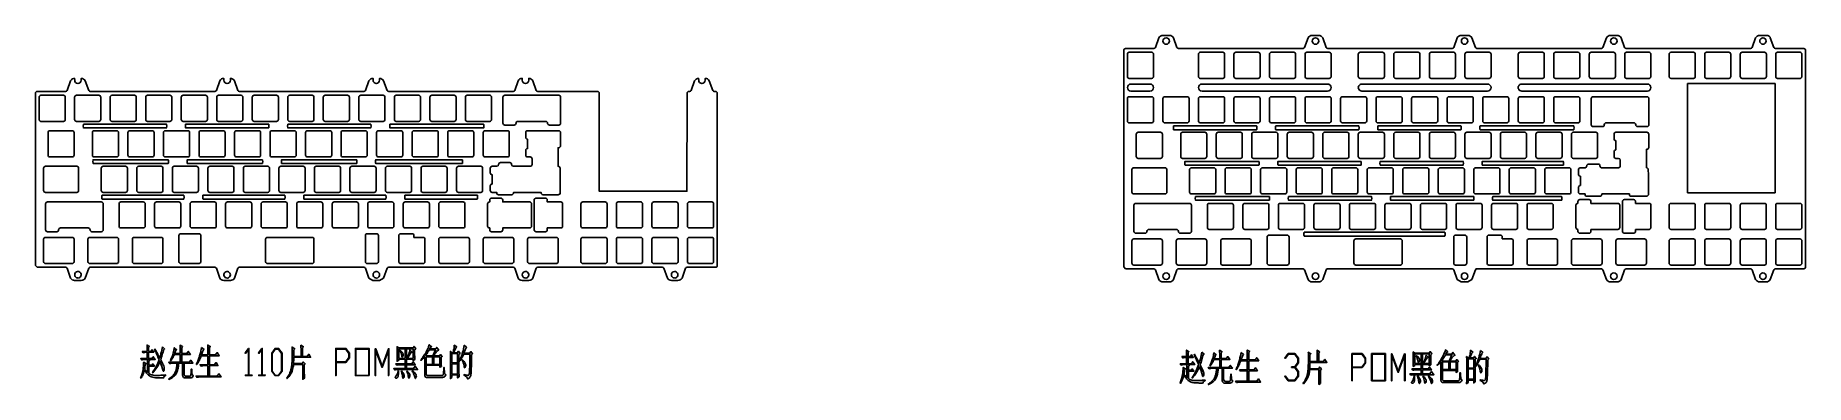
# Model space of a CAD drawing. Extents: x 188 to 1137, y 1393 to 1580.
import ezdxf

# ---------------------------------------------------------------- set-up
doc = ezdxf.new("R2010")
doc.units = 0
doc.header["$MEASUREMENT"] = 0
doc.layers.get('0').update_dxf_attribs({"linetype": 'CONTINUOUS'})

msp = doc.modelspace()

# ---------------------------------------------------------------- linework, layer by layer
for points in [[(788.77, 1573.6), (790.62, 1578.88)], [(792.78, 1580.13), (796.32, 1580.13)], [(798.49, 1578.88), (800.33, 1573.6)], [(868.77, 1573.6), (870.62, 1578.88)], [(872.78, 1580.13), (876.32, 1580.13)], [(878.49, 1578.88), (880.33, 1573.6)], [(948.77, 1573.6), (950.62, 1578.88)], [(952.78, 1580.13), (956.32, 1580.13)], [(958.49, 1578.88), (960.33, 1573.6)], [(1028.77, 1573.6), (1030.62, 1578.88)], [(1032.78, 1580.13), (1036.32, 1580.13)], [(1038.49, 1578.88), (1040.33, 1573.6)], [(1108.77, 1573.6), (1110.62, 1578.88)], [(1112.78, 1580.13), (1116.54, 1580.13)], [(1118.49, 1578.88), (1120.33, 1573.6)], [(771.76, 1456.09), (771.75, 1572.1)], [(772.75, 1573.1), (787.91, 1573.1)], [(773.75, 1570.1), (773.75, 1558.1)], [(786.75, 1571.1), (774.75, 1571.1)], [(787.75, 1558.1), (787.75, 1570.1)], [(801.2, 1573.1), (867.91, 1573.1)], [(811.85, 1570.1), (811.85, 1558.1)], [(812.85, 1571.1), (824.85, 1571.1)], [(825.85, 1570.1), (825.85, 1558.1)], [(830.9, 1570.1), (830.9, 1558.1)], [(843.9, 1571.1), (831.9, 1571.1)], [(844.9, 1558.1), (844.9, 1570.1)], [(849.95, 1570.1), (849.95, 1558.1)], [(862.95, 1571.1), (850.95, 1571.1)], [(863.95, 1570.1), (863.95, 1558.1)], [(869, 1558.1), (869, 1570.1)], [(882, 1571.1), (870, 1571.1)], [(881.2, 1573.1), (947.91, 1573.1)], [(883, 1558.1), (883, 1570.1)], [(897.57, 1558.1), (897.57, 1570.1)], [(898.57, 1571.1), (910.57, 1571.1)], [(911.57, 1558.1), (911.57, 1570.1)], [(916.62, 1558.1), (916.62, 1570.1)], [(917.62, 1571.1), (929.62, 1571.1)], [(930.62, 1558.1), (930.62, 1570.1)], [(935.67, 1570.1), (935.67, 1558.1)], [(936.67, 1571.1), (948.67, 1571.1)], [(949.67, 1558.1), (949.67, 1570.1)], [(954.72, 1570.1), (954.72, 1558.1)], [(967.72, 1571.1), (955.72, 1571.1)], [(961.2, 1573.1), (1027.91, 1573.1)], [(968.72, 1558.1), (968.72, 1570.1)], [(983.3, 1558.1), (983.3, 1570.1)], [(996.3, 1571.1), (984.3, 1571.1)], [(997.3, 1558.1), (997.3, 1570.1)], [(1002.35, 1558.1), (1002.35, 1570.1)], [(1015.35, 1571.1), (1003.35, 1571.1)], [(1016.35, 1570.1), (1016.35, 1558.1)], [(1021.41, 1570.1), (1021.41, 1558.1)], [(1034.41, 1571.1), (1022.41, 1571.1)], [(1035.41, 1558.1), (1035.41, 1570.1)], [(1040.45, 1558.1), (1040.45, 1570.1)], [(1041.2, 1573.1), (1107.91, 1573.1)], [(1041.45, 1571.1), (1053.45, 1571.1)], [(1054.45, 1570.1), (1054.45, 1558.1)], [(1064.26, 1558.1), (1064.26, 1570.1)], [(1065.26, 1571.1), (1077.26, 1571.1)], [(1078.26, 1570.1), (1078.26, 1558.1)], [(1083.31, 1558.1), (1083.31, 1570.1)], [(1084.31, 1571.1), (1096.31, 1571.1)], [(1097.31, 1570.1), (1097.31, 1558.1)], [(1102.37, 1570.1), (1102.37, 1558.1)], [(1115.37, 1571.1), (1103.37, 1571.1)], [(1116.37, 1570.1), (1116.37, 1558.1)], [(1121.2, 1573.1), (1136.42, 1573.1)], [(1121.42, 1570.1), (1121.42, 1558.1)], [(1134.42, 1571.1), (1122.42, 1571.1)], [(1135.42, 1570.1), (1135.42, 1558.1)], [(1137.42, 1572.1), (1137.42, 1456.09)], [(774.75, 1557.1), (786.75, 1557.1)], [(824.85, 1557.1), (812.85, 1557.1)], [(831.9, 1557.1), (843.9, 1557.1)], [(850.95, 1557.1), (862.95, 1557.1)], [(870, 1557.1), (882, 1557.1)], [(898.57, 1557.1), (910.57, 1557.1)], [(929.62, 1557.1), (917.62, 1557.1)], [(936.67, 1557.1), (948.67, 1557.1)], [(967.72, 1557.1), (955.72, 1557.1)], [(996.3, 1557.1), (984.3, 1557.1)], [(1015.35, 1557.1), (1003.35, 1557.1)], [(1034.41, 1557.1), (1022.41, 1557.1)], [(1041.45, 1557.1), (1053.45, 1557.1)], [(1077.26, 1557.1), (1065.26, 1557.1)], [(1096.31, 1557.1), (1084.31, 1557.1)], [(1115.37, 1557.1), (1103.37, 1557.1)], [(1122.42, 1557.1), (1134.42, 1557.1)], [(774.75, 1547.29), (786.75, 1547.29)], [(785.85, 1554.09), (775.65, 1554.09)], [(775.65, 1550.29), (785.85, 1550.29)], [(793.8, 1547.29), (805.8, 1547.29)], [(812.85, 1547.29), (824.85, 1547.29)], [(813.75, 1554.09), (881.1, 1554.09)], [(881.1, 1550.29), (813.75, 1550.29)], [(843.9, 1547.29), (831.9, 1547.29)], [(862.95, 1547.29), (850.95, 1547.29)], [(870, 1547.29), (882, 1547.29)], [(889.05, 1547.29), (901.05, 1547.29)], [(899.47, 1554.09), (966.82, 1554.09)], [(899.47, 1550.29), (966.82, 1550.29)], [(908.1, 1547.29), (920.1, 1547.29)], [(927.15, 1547.29), (939.15, 1547.29)], [(958.2, 1547.29), (946.2, 1547.29)], [(965.25, 1547.29), (977.25, 1547.29)], [(984.3, 1547.29), (996.3, 1547.29)], [(985.2, 1554.09), (1052.55, 1554.09)], [(985.2, 1550.29), (1052.55, 1550.29)], [(1003.35, 1547.29), (1015.35, 1547.29)], [(1052.36, 1547.29), (1023.49, 1547.29)], [(1121.09, 1554.34), (1074.09, 1554.34)], [(1074.09, 1554.34), (1074.09, 1495.84)], [(1121.09, 1495.84), (1121.09, 1554.34)], [(1121.09, 1552.34), (1121.09, 1495.84)], [(773.75, 1534.29), (773.75, 1546.29)], [(787.75, 1534.29), (787.75, 1546.29)], [(792.8, 1546.29), (792.8, 1534.29)], [(806.8, 1546.29), (806.8, 1534.29)], [(811.85, 1534.29), (811.85, 1546.29)], [(825.85, 1546.29), (825.85, 1534.29)], [(830.9, 1534.29), (830.9, 1546.29)], [(844.9, 1534.29), (844.9, 1546.29)], [(849.95, 1534.29), (849.95, 1546.29)], [(863.95, 1534.29), (863.95, 1546.29)], [(869, 1546.29), (869, 1534.29)], [(883, 1546.29), (883, 1534.29)], [(888.05, 1546.29), (888.05, 1534.29)], [(902.05, 1546.29), (902.05, 1534.29)], [(907.1, 1546.29), (907.1, 1534.29)], [(921.1, 1546.29), (921.1, 1534.29)], [(926.15, 1534.29), (926.15, 1546.29)], [(940.15, 1546.29), (940.15, 1534.29)], [(945.2, 1546.29), (945.2, 1534.29)], [(959.2, 1546.29), (959.2, 1534.29)], [(964.25, 1546.29), (964.25, 1534.29)], [(978.25, 1546.29), (978.25, 1534.29)], [(983.3, 1546.29), (983.3, 1534.29)], [(997.3, 1546.29), (997.3, 1534.29)], [(1002.35, 1534.29), (1002.35, 1546.29)], [(1016.35, 1546.29), (1016.35, 1534.29)], [(1022.49, 1532.29), (1022.49, 1546.29)], [(1053.36, 1546.29), (1053.36, 1532.29)], [(786.75, 1533.29), (774.75, 1533.29)], [(805.8, 1533.29), (793.8, 1533.29)], [(812.85, 1533.29), (824.85, 1533.29)], [(831.9, 1533.29), (843.9, 1533.29)], [(850.95, 1533.29), (862.95, 1533.29)], [(882, 1533.29), (870, 1533.29)], [(901.05, 1533.29), (889.05, 1533.29)], [(908.1, 1533.29), (920.1, 1533.29)], [(939.15, 1533.29), (927.15, 1533.29)], [(958.2, 1533.29), (946.2, 1533.29)], [(977.25, 1533.29), (965.25, 1533.29)], [(996.3, 1533.29), (984.3, 1533.29)], [(1015.35, 1533.29), (1003.35, 1533.29)], [(1028.49, 1531.29), (1023.49, 1531.29)], [(1045.36, 1533.29), (1030.49, 1533.29)], [(1052.36, 1531.29), (1047.36, 1531.29)], [(778.51, 1515.24), (778.51, 1527.24)], [(791.51, 1528.24), (779.51, 1528.24)], [(792.51, 1515.24), (792.51, 1527.24)], [(802.32, 1527.24), (802.32, 1515.24)], [(815.32, 1528.24), (803.32, 1528.24)], [(816.32, 1515.24), (816.32, 1527.24)], [(821.37, 1527.24), (821.37, 1515.24)], [(834.37, 1528.24), (822.37, 1528.24)], [(835.37, 1515.24), (835.37, 1527.24)], [(840.42, 1515.24), (840.42, 1527.24)], [(841.42, 1528.24), (853.42, 1528.24)], [(854.42, 1515.24), (854.42, 1527.24)], [(859.47, 1515.24), (859.47, 1527.24)], [(872.47, 1528.24), (860.47, 1528.24)], [(873.47, 1527.24), (873.47, 1515.24)], [(878.52, 1515.24), (878.52, 1527.24)], [(879.52, 1528.24), (891.52, 1528.24)], [(892.52, 1527.24), (892.52, 1515.24)], [(897.57, 1515.24), (897.57, 1527.24)], [(910.57, 1528.24), (898.57, 1528.24)], [(911.57, 1527.24), (911.57, 1515.24)], [(916.62, 1515.24), (916.62, 1527.24)], [(917.62, 1528.24), (929.62, 1528.24)], [(930.62, 1527.24), (930.62, 1515.24)], [(935.67, 1527.24), (935.67, 1515.24)], [(948.67, 1528.24), (936.67, 1528.24)], [(949.67, 1527.24), (949.67, 1515.24)], [(954.72, 1515.24), (954.72, 1527.24)], [(955.72, 1528.24), (967.72, 1528.24)], [(968.72, 1515.24), (968.72, 1527.24)], [(973.77, 1515.24), (973.77, 1527.24)], [(986.77, 1528.24), (974.77, 1528.24)], [(987.77, 1527.24), (987.77, 1515.24)], [(992.82, 1527.24), (992.82, 1515.24)], [(993.82, 1528.24), (1005.82, 1528.24)], [(1006.82, 1515.24), (1006.82, 1527.24)], [(1011.87, 1527.24), (1011.87, 1515.24)], [(1012.87, 1528.24), (1024.87, 1528.24)], [(1025.87, 1527.24), (1025.87, 1515.24)], [(1034.69, 1527.24), (1034.69, 1524.74)], [(1035.69, 1528.24), (1042.84, 1528.24)], [(1035.69, 1518.74), (1035.69, 1523.74)], [(1042.84, 1528.24), (1048.69, 1528.24)], [(1048.73, 1528.23), (1052.33, 1528.23)], [(1052.07, 1519.11), (1052.33, 1519.11)], [(1052.07, 1519.11), (1052.07, 1509.18)], [(1053.33, 1520.11), (1053.33, 1527.23)], [(779.51, 1514.24), (791.51, 1514.24)], [(803.32, 1514.24), (815.32, 1514.24)], [(822.37, 1514.24), (834.37, 1514.24)], [(841.42, 1514.24), (853.42, 1514.24)], [(872.47, 1514.24), (860.47, 1514.24)], [(879.52, 1514.24), (891.52, 1514.24)], [(898.57, 1514.24), (910.57, 1514.24)], [(929.62, 1514.24), (917.62, 1514.24)], [(948.67, 1514.24), (936.67, 1514.24)], [(967.72, 1514.24), (955.72, 1514.24)], [(974.77, 1514.24), (986.77, 1514.24)], [(993.82, 1514.24), (1005.82, 1514.24)], [(1012.87, 1514.24), (1024.87, 1514.24)], [(1026.11, 1511.19), (1021.11, 1511.19)], [(1034.69, 1515.24), (1034.69, 1517.74)], [(1035.69, 1514.24), (1036.64, 1514.24)], [(1037.11, 1514.24), (1036.69, 1514.24)], [(1038.07, 1510.19), (1038.07, 1513.24)], [(776.13, 1496.19), (776.13, 1508.19)], [(777.13, 1509.19), (793.9, 1509.19)], [(794.9, 1508.19), (794.9, 1496.19)], [(807.09, 1496.19), (807.09, 1508.19)], [(808.09, 1509.19), (820.09, 1509.19)], [(821.09, 1508.19), (821.09, 1496.19)], [(826.14, 1508.19), (826.14, 1496.19)], [(827.14, 1509.19), (839.14, 1509.19)], [(840.14, 1508.19), (840.14, 1496.19)], [(845.19, 1508.19), (845.19, 1496.19)], [(846.19, 1509.19), (858.19, 1509.19)], [(859.19, 1496.19), (859.19, 1508.19)], [(864.24, 1496.19), (864.24, 1508.19)], [(877.24, 1509.19), (865.24, 1509.19)], [(878.24, 1496.19), (878.24, 1508.19)], [(883.29, 1508.19), (883.29, 1496.19)], [(884.29, 1509.19), (896.29, 1509.19)], [(897.29, 1508.19), (897.29, 1496.19)], [(902.34, 1496.19), (902.34, 1508.19)], [(903.34, 1509.19), (915.34, 1509.19)], [(916.34, 1496.19), (916.34, 1508.19)], [(921.39, 1496.19), (921.39, 1508.19)], [(922.39, 1509.19), (934.39, 1509.19)], [(935.39, 1496.19), (935.39, 1508.19)], [(940.44, 1496.19), (940.44, 1508.19)], [(941.44, 1509.19), (953.44, 1509.19)], [(954.44, 1508.19), (954.44, 1496.19)], [(959.49, 1508.19), (959.49, 1496.19)], [(972.49, 1509.19), (960.49, 1509.19)], [(973.49, 1496.19), (973.49, 1508.19)], [(978.54, 1508.19), (978.54, 1496.19)], [(979.54, 1509.19), (991.54, 1509.19)], [(992.54, 1496.19), (992.54, 1508.19)], [(997.59, 1496.19), (997.59, 1508.19)], [(998.59, 1509.19), (1010.59, 1509.19)], [(1011.59, 1496.19), (1011.59, 1508.19)], [(1015.64, 1505.69), (1015.64, 1508.19)], [(1019.17, 1509.19), (1016.64, 1509.19)], [(1016.64, 1504.69), (1016.64, 1499.69)], [(1028.06, 1509.19), (1037.07, 1509.19)], [(1053.11, 1505.66), (1053.07, 1508.18)], [(1053.11, 1505.66), (1053.11, 1495.18)], [(793.9, 1495.19), (777.13, 1495.19)], [(808.09, 1495.19), (820.09, 1495.19)], [(839.14, 1495.19), (827.14, 1495.19)], [(846.19, 1495.19), (858.19, 1495.19)], [(877.24, 1495.19), (865.24, 1495.19)], [(884.29, 1495.19), (896.29, 1495.19)], [(903.34, 1495.19), (915.34, 1495.19)], [(922.39, 1495.19), (934.39, 1495.19)], [(941.44, 1495.19), (953.44, 1495.19)], [(972.49, 1495.19), (960.49, 1495.19)], [(991.54, 1495.19), (979.54, 1495.19)], [(998.59, 1495.19), (1010.59, 1495.19)], [(1015.34, 1491.14), (1015.34, 1490.14)], [(1015.63, 1498.69), (1015.63, 1496.19)], [(1016.34, 1492.14), (1021.34, 1492.14)], [(1016.63, 1495.19), (1017.58, 1495.19)], [(1019.13, 1495.19), (1017.64, 1495.19)], [(1019.13, 1494.93), (1019.13, 1495.19)], [(1020.13, 1493.93), (1027.13, 1493.93)], [(1022.34, 1490.14), (1022.34, 1491.14)], [(1028.13, 1495.19), (1042.95, 1495.19)], [(1028.13, 1494.93), (1028.13, 1495.19)], [(1039.22, 1475.14), (1039.22, 1491.14)], [(1045.22, 1492.14), (1040.22, 1492.14)], [(1042.95, 1495.19), (1042.95, 1494.93)], [(1052.06, 1493.93), (1043.95, 1493.93)], [(1046.22, 1491.14), (1046.22, 1490.14)], [(1121.09, 1495.84), (1074.09, 1495.84)], [(777.22, 1475.14), (777.22, 1489.14)], [(807.09, 1490.14), (778.22, 1490.14)], [(808.09, 1489.14), (808.09, 1475.14)], [(816.61, 1477.14), (816.61, 1489.14)], [(817.61, 1490.14), (829.61, 1490.14)], [(830.61, 1489.14), (830.61, 1477.14)], [(835.66, 1477.14), (835.66, 1489.14)], [(836.66, 1490.14), (848.66, 1490.14)], [(849.66, 1489.14), (849.66, 1477.14)], [(854.71, 1477.14), (854.71, 1489.14)], [(855.71, 1490.14), (867.71, 1490.14)], [(868.71, 1477.14), (868.71, 1489.14)], [(873.76, 1477.14), (873.76, 1489.14)], [(886.76, 1490.14), (874.76, 1490.14)], [(887.76, 1477.14), (887.76, 1489.14)], [(892.81, 1489.14), (892.81, 1477.14)], [(893.81, 1490.14), (905.81, 1490.14)], [(906.81, 1489.14), (906.81, 1477.14)], [(911.86, 1477.14), (911.86, 1489.14)], [(924.86, 1490.14), (912.86, 1490.14)], [(925.86, 1477.14), (925.86, 1489.14)], [(930.91, 1477.14), (930.91, 1489.14)], [(943.91, 1490.14), (931.91, 1490.14)], [(944.91, 1477.14), (944.91, 1489.14)], [(949.96, 1477.14), (949.96, 1489.14)], [(950.96, 1490.14), (962.96, 1490.14)], [(963.96, 1477.14), (963.96, 1489.14)], [(969.01, 1477.14), (969.01, 1489.14)], [(982.01, 1490.14), (970.01, 1490.14)], [(983.01, 1489.14), (983.01, 1477.14)], [(988.06, 1477.14), (988.06, 1489.14)], [(989.06, 1490.14), (1001.06, 1490.14)], [(1002.06, 1489.14), (1002.06, 1477.14)], [(1014.26, 1489.14), (1014.26, 1477.14)], [(1015.34, 1490.14), (1015.26, 1490.14)], [(1036.78, 1490.14), (1022.34, 1490.14)], [(1037.78, 1477.14), (1037.78, 1489.14)], [(1046.22, 1490.14), (1053.46, 1490.14)], [(1054.45, 1477.14), (1054.45, 1489.14)], [(1064.26, 1477.14), (1064.26, 1489.14)], [(1065.26, 1490.14), (1077.26, 1490.14)], [(1078.26, 1489.14), (1078.26, 1477.14)], [(1083.31, 1477.14), (1083.31, 1489.14)], [(1096.31, 1490.14), (1084.31, 1490.14)], [(1097.31, 1477.14), (1097.31, 1489.14)], [(1102.36, 1477.14), (1102.36, 1489.14)], [(1103.36, 1490.14), (1115.36, 1490.14)], [(1116.36, 1477.14), (1116.36, 1489.14)], [(1121.41, 1489.14), (1121.41, 1477.14)], [(1122.41, 1490.14), (1134.41, 1490.14)], [(1135.41, 1477.14), (1135.41, 1489.14)], [(778.22, 1474.14), (783.22, 1474.14)], [(785.22, 1476.14), (800.09, 1476.14)], [(802.09, 1474.14), (807.09, 1474.14)], [(829.61, 1476.14), (817.61, 1476.14)], [(836.66, 1476.14), (848.66, 1476.14)], [(848.69, 1458.09), (848.69, 1472.09)], [(849.69, 1473.09), (859.45, 1473.09)], [(867.71, 1476.14), (855.71, 1476.14)], [(860.45, 1458.09), (860.45, 1472.09)], [(886.76, 1476.14), (874.76, 1476.14)], [(893.81, 1476.14), (905.81, 1476.14)], [(912.86, 1476.14), (924.86, 1476.14)], [(931.91, 1476.14), (943.91, 1476.14)], [(948.7, 1472.09), (948.7, 1458.09)], [(954.7, 1473.09), (949.7, 1473.09)], [(962.96, 1476.14), (950.96, 1476.14)], [(955.7, 1458.09), (955.7, 1472.09)], [(966.63, 1458.09), (966.63, 1472.09)], [(967.63, 1473.09), (973.75, 1473.09)], [(982.01, 1476.14), (970.01, 1476.14)], [(974.75, 1472.09), (974.75, 1471.09)], [(1001.06, 1476.14), (989.06, 1476.14)], [(1015.34, 1476.14), (1015.26, 1476.14)], [(1015.34, 1475.14), (1015.34, 1476.14)], [(1021.34, 1474.14), (1016.34, 1474.14)], [(1022.34, 1476.14), (1022.34, 1475.14)], [(1022.34, 1476.14), (1036.78, 1476.14)], [(1040.22, 1474.14), (1045.22, 1474.14)], [(1046.22, 1475.14), (1046.22, 1476.14)], [(1046.22, 1476.14), (1053.45, 1476.14)], [(1077.26, 1476.14), (1065.26, 1476.14)], [(1096.31, 1476.14), (1084.31, 1476.14)], [(1103.36, 1476.14), (1115.36, 1476.14)], [(1134.41, 1476.14), (1122.41, 1476.14)], [(776.13, 1458.09), (776.13, 1470.09)], [(777.13, 1471.09), (791.51, 1471.09)], [(792.51, 1458.09), (792.51, 1470.09)], [(799.94, 1458.09), (799.94, 1470.09)], [(815.32, 1471.09), (800.94, 1471.09)], [(816.32, 1470.09), (816.32, 1458.09)], [(823.76, 1458.09), (823.76, 1470.09)], [(839.14, 1471.09), (824.76, 1471.09)], [(840.14, 1458.09), (840.14, 1470.09)], [(895.2, 1470.09), (895.2, 1458.09)], [(920.1, 1471.09), (896.2, 1471.09)], [(921.1, 1458.09), (921.1, 1470.09)], [(979.63, 1471.09), (974.75, 1471.09)], [(980.63, 1470.09), (980.63, 1458.09)], [(988.06, 1470.09), (988.06, 1458.09)], [(989.06, 1471.09), (1003.44, 1471.09)], [(1004.44, 1470.09), (1004.44, 1458.09)], [(1011.87, 1470.09), (1011.87, 1458.09)], [(1027.26, 1471.09), (1012.87, 1471.09)], [(1028.26, 1470.09), (1028.26, 1458.09)], [(1035.69, 1470.09), (1035.69, 1458.09)], [(1036.69, 1471.09), (1051.07, 1471.09)], [(1052.07, 1470.09), (1052.07, 1458.09)], [(1064.26, 1458.09), (1064.26, 1470.09)], [(1077.26, 1471.09), (1065.26, 1471.09)], [(1078.26, 1458.09), (1078.26, 1470.09)], [(1083.31, 1470.09), (1083.31, 1458.09)], [(1084.31, 1471.09), (1096.31, 1471.09)], [(1097.31, 1470.09), (1097.31, 1458.09)], [(1102.36, 1458.09), (1102.36, 1470.09)], [(1103.36, 1471.09), (1115.36, 1471.09)], [(1116.36, 1458.09), (1116.36, 1470.09)], [(1121.41, 1470.09), (1121.41, 1458.09)], [(1122.41, 1471.09), (1134.41, 1471.09)], [(1135.41, 1470.09), (1135.41, 1458.09)], [(772.76, 1455.09), (771.76, 1456.09)], [(787.91, 1455.09), (772.76, 1455.09)], [(777.13, 1457.09), (791.51, 1457.09)], [(790.62, 1449.31), (788.77, 1454.59)], [(800.33, 1454.59), (798.49, 1449.31)], [(800.94, 1457.09), (815.32, 1457.09)], [(867.91, 1455.09), (801.2, 1455.09)], [(824.76, 1457.09), (839.14, 1457.09)], [(849.69, 1457.09), (859.45, 1457.09)], [(870.62, 1449.31), (868.77, 1454.59)], [(880.33, 1454.59), (878.49, 1449.31)], [(947.91, 1455.09), (881.2, 1455.09)], [(896.2, 1457.09), (920.1, 1457.09)], [(950.62, 1449.31), (948.77, 1454.59)], [(954.7, 1457.09), (949.7, 1457.09)], [(960.33, 1454.59), (958.49, 1449.31)], [(1027.91, 1455.09), (961.2, 1455.09)], [(979.63, 1457.09), (967.63, 1457.09)], [(1003.44, 1457.09), (989.06, 1457.09)], [(1012.87, 1457.09), (1027.26, 1457.09)], [(1030.62, 1449.31), (1028.77, 1454.59)], [(1051.07, 1457.09), (1036.69, 1457.09)], [(1040.34, 1454.59), (1038.49, 1449.31)], [(1107.91, 1455.09), (1041.2, 1455.09)], [(1065.26, 1457.09), (1077.26, 1457.09)], [(1096.31, 1457.09), (1084.31, 1457.09)], [(1103.36, 1457.09), (1115.36, 1457.09)], [(1110.62, 1449.31), (1108.77, 1454.59)], [(1120.34, 1454.59), (1118.49, 1449.31)], [(1136.42, 1455.09), (1121.2, 1455.09)], [(1134.41, 1457.09), (1122.41, 1457.09)], [(796.32, 1448.06), (792.78, 1448.06)], [(876.32, 1448.06), (872.78, 1448.06)], [(952.73, 1448.06), (950.62, 1449.31)], [(956.27, 1448.06), (952.73, 1448.06)], [(958.49, 1449.31), (956.27, 1448.06)], [(1036.32, 1448.06), (1032.79, 1448.06)], [(1116.32, 1448.06), (1112.79, 1448.06)], [(304.36, 1397.8), (300.81, 1397.8), (300.81, 1398.11), (302.47, 1398.11), (302.47, 1411.87), (300.89, 1409.75), (300.72, 1409.98), (302.53, 1412.4), (302.7, 1412.4), (302.7, 1398.11), (304.36, 1398.11), (304.36, 1397.8)], [(311.46, 1397.8), (307.91, 1397.8), (307.91, 1398.11), (309.57, 1398.11), (309.57, 1411.87), (307.99, 1409.75), (307.82, 1409.98), (309.63, 1412.4), (309.8, 1412.4), (309.8, 1398.11), (311.46, 1398.11), (311.46, 1397.8)], [(320.46, 1400.28), (318.61, 1397.8), (316.74, 1397.8), (314.89, 1400.28), (314.89, 1409.92), (316.74, 1412.4), (318.61, 1412.4), (320.46, 1409.92), (320.46, 1400.28)], [(320.22, 1400.26), (320.22, 1409.75), (318.52, 1412.05), (316.83, 1412.05), (315.13, 1409.75), (315.13, 1400.26), (316.83, 1397.97), (318.52, 1397.97), (320.22, 1400.26)], [(356.53, 1407.37), (354.68, 1404.86), (349.43, 1404.86), (349.43, 1397.8), (349.19, 1397.8), (349.19, 1412.4), (354.68, 1412.4), (356.53, 1409.9), (356.53, 1407.37)], [(356.3, 1407.47), (356.3, 1409.75), (354.59, 1412.05), (349.43, 1412.05), (349.43, 1405.17), (354.59, 1405.17), (356.3, 1407.47)], [(367.13, 1397.8), (359.79, 1397.8), (359.79, 1412.4), (367.13, 1412.4), (367.13, 1397.8)], [(366.9, 1397.97), (366.9, 1412.05), (360.03, 1412.05), (360.03, 1397.97), (366.9, 1397.97)], [(377.73, 1397.8), (377.5, 1397.8), (377.5, 1411.52), (374.06, 1402.25), (370.63, 1411.52), (370.63, 1397.8), (370.39, 1397.8), (370.39, 1412.2), (370.65, 1412.2), (374.06, 1402.97), (377.48, 1412.2), (377.73, 1412.2), (377.73, 1397.8)], [(382.97, 1412.18), (382.97, 1407.02), (386.38, 1407.02), (386.38, 1412.18), (382.97, 1412.18)], [(387.13, 1412.18), (387.13, 1407.02), (390.72, 1407.02), (390.72, 1412.18), (387.13, 1412.18)], [(397.71, 1407.88), (397.71, 1403.82), (401.13, 1403.82), (401.13, 1407.88), (397.71, 1407.88)], [(401.88, 1407.88), (401.88, 1403.82), (405.06, 1403.82), (405.06, 1407.88), (401.88, 1407.88)], [(411.53, 1409.6), (411.53, 1404.6), (414.54, 1404.6), (414.54, 1409.6), (411.53, 1409.6)], [(865.46, 1397.52), (863.61, 1395.05), (859.97, 1395.05), (858.14, 1397.47), (858.32, 1397.7), (860.05, 1395.36), (863.51, 1395.36), (865.22, 1397.64), (865.22, 1399.91), (863.51, 1402.19), (861.79, 1402.19), (861.79, 1402.51), (863.51, 1402.51), (865.22, 1404.8), (865.22, 1407.05), (863.51, 1409.34), (860.05, 1409.34), (858.32, 1407), (858.14, 1407.23), (859.97, 1409.65), (863.61, 1409.65), (865.46, 1407.17), (865.46, 1404.67), (863.72, 1402.35), (865.46, 1400.03), (865.46, 1397.52)], [(901.46, 1404.62), (899.61, 1402.11), (894.35, 1402.11), (894.35, 1395.05), (894.12, 1395.05), (894.12, 1409.65), (899.61, 1409.65), (901.46, 1407.15), (901.46, 1404.62)], [(901.22, 1404.72), (901.22, 1407), (899.51, 1409.3), (894.35, 1409.3), (894.35, 1402.42), (899.51, 1402.42), (901.22, 1404.72)], [(912.06, 1395.05), (904.72, 1395.05), (904.72, 1409.65), (912.06, 1409.65), (912.06, 1395.05)], [(911.82, 1395.22), (911.82, 1409.3), (904.95, 1409.3), (904.95, 1395.22), (911.82, 1395.22)], [(922.66, 1395.05), (922.42, 1395.05), (922.42, 1408.77), (918.99, 1399.5), (915.55, 1408.77), (915.55, 1395.05), (915.32, 1395.05), (915.32, 1409.45), (915.57, 1409.45), (918.99, 1400.22), (922.4, 1409.45), (922.66, 1409.45), (922.66, 1395.05)], [(927.9, 1409.43), (927.9, 1404.27), (931.31, 1404.27), (931.31, 1409.43), (927.9, 1409.43)], [(932.06, 1409.43), (932.06, 1404.27), (935.64, 1404.27), (935.64, 1409.43), (932.06, 1409.43)], [(942.64, 1405.13), (942.64, 1401.07), (946.05, 1401.07), (946.05, 1405.13), (942.64, 1405.13)], [(946.8, 1405.13), (946.8, 1401.07), (949.98, 1401.07), (949.98, 1405.13), (946.8, 1405.13)], [(956.45, 1406.85), (956.45, 1401.85), (959.46, 1401.85), (959.46, 1406.85), (956.45, 1406.85)], [(411.53, 1404.13), (411.53, 1398.66), (414.54, 1398.66), (414.54, 1404.13), (411.53, 1404.13)], [(956.45, 1401.38), (956.45, 1395.91), (959.46, 1395.91), (959.46, 1401.38), (956.45, 1401.38)]]:
    msp.add_lwpolyline(points)
for points in [[(790.62, 1578.88, -0.268024), (792.78, 1580.13)], [(796.31, 1577.13, 1), (792.81, 1577.13)], [(792.81, 1577.13, 0.99993), (796.31, 1577.13)], [(796.32, 1580.13, -0.268024), (798.49, 1578.88)], [(870.62, 1578.88, -0.268024), (872.78, 1580.13)], [(872.81, 1577.13, -1), (876.31, 1577.13)], [(876.31, 1577.13, -1), (872.81, 1577.13)], [(876.32, 1580.13, -0.267915), (878.49, 1578.88)], [(950.62, 1578.88, -0.268024), (952.78, 1580.13)], [(952.81, 1577.13, -1), (956.31, 1577.13)], [(956.31, 1577.13, -1), (952.81, 1577.13)], [(956.32, 1580.13, -0.267994), (958.49, 1578.88)], [(1030.62, 1578.88, -0.268024), (1032.78, 1580.13)], [(1032.81, 1577.13, -0.99993), (1036.31, 1577.12)], [(1036.31, 1577.13, -0.99993), (1032.81, 1577.13)], [(1036.32, 1580.13, -0.268061), (1038.49, 1578.88)], [(1110.62, 1578.88, -0.268024), (1112.78, 1580.13)], [(1112.81, 1577.13, -0.99993), (1116.31, 1577.12)], [(1116.31, 1577.13, -0.99993), (1112.81, 1577.13)], [(1116.54, 1580.13, -0.141484), (1117.86, 1579.74, -0.129688), (1118.34, 1579.24, -0.049325), (1118.49, 1578.88)], [(771.75, 1572.1, -0.414185), (772.75, 1573.1)], [(774.75, 1571.1, 0.414185), (773.75, 1570.1)], [(787.75, 1570.1, 0.414246), (786.75, 1571.1)], [(787.91, 1573.1, 0.268088), (788.77, 1573.6)], [(800.33, 1573.6, 0.267891), (801.2, 1573.1)], [(811.85, 1570.1, -0.414062), (812.85, 1571.1)], [(825.85, 1570.1, 0.414246), (824.85, 1571.1)], [(830.9, 1570.1, -0.414185), (831.9, 1571.1)], [(843.9, 1571.1, -0.414098), (844.9, 1570.1)], [(849.95, 1570.1, -0.414185), (850.95, 1571.1)], [(863.95, 1570.1, 0.414098), (862.95, 1571.1)], [(867.91, 1573.1, 0.268088), (868.77, 1573.6)], [(869, 1570.1, -0.414185), (870, 1571.1)], [(880.33, 1573.6, 0.268102), (881.2, 1573.1)], [(883, 1570.1, 0.414246), (882, 1571.1)], [(897.57, 1570.1, -0.414185), (898.57, 1571.1)], [(911.57, 1570.1, 0.414098), (910.57, 1571.1)], [(916.62, 1570.1, -0.414185), (917.62, 1571.1)], [(930.62, 1570.1, 0.414246), (929.62, 1571.1)], [(935.67, 1570.1, -0.414246), (936.67, 1571.1)], [(947.91, 1573.1, 0.268088), (948.77, 1573.6)], [(948.67, 1571.1, -0.414098), (949.67, 1570.1)], [(954.72, 1570.1, -0.414246), (955.72, 1571.1)], [(960.33, 1573.6, 0.268027), (961.2, 1573.1)], [(968.72, 1570.1, 0.414098), (967.72, 1571.1)], [(984.3, 1571.1, 0.414246), (983.3, 1570.1)], [(996.3, 1571.1, -0.414098), (997.3, 1570.1)], [(1003.35, 1571.1, 0.414246), (1002.35, 1570.1)], [(1015.35, 1571.1, -0.414098), (1016.35, 1570.1)], [(1022.41, 1571.1, 0.414246), (1021.41, 1570.1)], [(1027.91, 1573.1, 0.268074), (1028.77, 1573.6)], [(1034.41, 1571.1, -0.414307), (1035.41, 1570.1)], [(1040.33, 1573.6, 0.267891), (1041.2, 1573.1)], [(1041.45, 1571.1, 0.414062), (1040.45, 1570.1)], [(1054.45, 1570.1, 0.414307), (1053.45, 1571.1)], [(1064.26, 1570.1, -0.414307), (1065.26, 1571.1)], [(1078.26, 1570.1, 0.41421), (1077.26, 1571.1)], [(1084.31, 1571.1, 0.414062), (1083.31, 1570.1)], [(1097.31, 1570.1, 0.414307), (1096.31, 1571.1)], [(1102.37, 1570.1, -0.414307), (1103.37, 1571.1)], [(1107.91, 1573.1, 0.268074), (1108.77, 1573.6)], [(1116.37, 1570.1, 0.414134), (1115.37, 1571.1)], [(1120.33, 1573.6, 0.267891), (1121.2, 1573.1)], [(1121.42, 1570.1, -0.414307), (1122.42, 1571.1)], [(1135.42, 1570.1, 0.414307), (1134.42, 1571.1)], [(1136.42, 1573.1, -0.414307), (1137.42, 1572.1)], [(252.09, 1550.08), (217.62, 1550.08, -0.267846), (216.76, 1550.58), (214.91, 1555.86, 0.267923), (212.75, 1557.11), (212.73, 1556.11, -1), (209.23, 1556.11), (209.21, 1557.11, 0.267924), (207.04, 1555.86), (205.2, 1550.58, -0.268083), (204.33, 1550.08), (189.17, 1550.08, 0.414267), (188.17, 1549.08), (188.18, 1456.88), (189.18, 1455.88), (204.33, 1455.88, -0.268094), (205.2, 1455.38), (207.04, 1450.11, 0.267924), (209.21, 1448.86), (212.75, 1448.86, 0.267928), (214.91, 1450.11), (216.76, 1455.38, -0.26809), (217.62, 1455.88), (284.33, 1455.88, -0.268064), (285.2, 1455.38), (287.04, 1450.11, 0.267924), (289.21, 1448.86), (292.75, 1448.86, 0.267933), (294.91, 1450.11), (296.76, 1455.38, -0.268109), (297.62, 1455.88), (364.33, 1455.88, -0.268057), (365.2, 1455.38), (367.04, 1450.11), (369.16, 1448.86), (372.69, 1448.86), (374.91, 1450.11), (376.76, 1455.38, -0.268057), (377.62, 1455.88), (444.33, 1455.88, -0.268057), (445.2, 1455.38), (447.05, 1450.11, 0.267937), (449.21, 1448.86), (452.75, 1448.86, 0.268017), (454.91, 1450.11), (456.76, 1455.38, -0.268057), (457.63, 1455.88), (524.33, 1455.88, -0.268027), (525.2, 1455.38), (527.05, 1450.11, 0.267939), (529.21, 1448.86), (532.75, 1448.86, 0.268017), (534.91, 1450.11), (536.76, 1455.38, -0.268088), (537.63, 1455.88), (552.84, 1455.88, 0.414246), (553.84, 1456.88), (553.84, 1549.08, 0.414246), (552.84, 1550.08), (552.24, 1550.08, -0.267815), (551.37, 1550.58), (549.53, 1555.86, 0.267945), (547.36, 1557.11), (547.35, 1556.11, -1), (543.85, 1556.11), (543.82, 1557.11, 0.267915), (541.66, 1555.86), (539.81, 1550.58, -0.267815), (538.95, 1550.08), (538.62, 1550.08, 0.413135), (537.62, 1549.08), (537.52, 1496.63), (490.52, 1496.63), (490.52, 1549.08, 0.414246), (489.52, 1550.08), (457.62, 1550.08, -0.267846), (456.76, 1550.58), (454.91, 1555.86, 0.267924), (452.75, 1557.11), (452.73, 1556.11, -1), (449.23, 1556.11), (449.21, 1557.11, 0.267927), (447.04, 1555.86), (445.2, 1550.58, -0.267853), (444.33, 1550.08), (377.62, 1550.08, -0.267846), (376.76, 1550.58), (374.91, 1555.86, 0.267927), (372.75, 1557.11), (372.73, 1556.11, -1), (369.23, 1556.11), (369.21, 1557.11, 0.267927), (367.04, 1555.86), (365.2, 1550.58, -0.267846), (364.33, 1550.08), (297.62, 1550.08, -0.267846), (296.76, 1550.58), (294.91, 1555.86, 0.267855), (292.75, 1557.11), (292.73, 1556.11, -1), (289.23, 1556.11), (289.21, 1557.11, 0.267912), (287.04, 1555.86), (285.2, 1550.58, -0.268064), (284.33, 1550.08), (252.09, 1550.08)], [(773.75, 1558.1, 0.414185), (774.75, 1557.1)], [(786.75, 1557.1, 0.414271), (787.75, 1558.1)], [(811.85, 1558.1, 0.414246), (812.85, 1557.1)], [(825.85, 1558.1, -0.414271), (824.85, 1557.1)], [(831.9, 1557.1, -0.414185), (830.9, 1558.1)], [(844.9, 1558.1, -0.414124), (843.9, 1557.1)], [(849.95, 1558.1, 0.414185), (850.95, 1557.1)], [(863.95, 1558.1, -0.414124), (862.95, 1557.1)], [(869, 1558.1, 0.414185), (870, 1557.1)], [(883, 1558.1, -0.414271), (882, 1557.1)], [(898.57, 1557.1, -0.414185), (897.57, 1558.1)], [(911.57, 1558.1, -0.414124), (910.57, 1557.1)], [(916.62, 1558.1, 0.414185), (917.62, 1557.1)], [(930.62, 1558.1, -0.414271), (929.62, 1557.1)], [(935.67, 1558.1, 0.414307), (936.67, 1557.1)], [(949.67, 1558.1, -0.414124), (948.67, 1557.1)], [(954.72, 1558.1, 0.414307), (955.72, 1557.1)], [(968.72, 1558.1, -0.414124), (967.72, 1557.1)], [(984.3, 1557.1, -0.414307), (983.3, 1558.1)], [(997.3, 1558.1, -0.414124), (996.3, 1557.1)], [(1003.35, 1557.1, -0.414307), (1002.35, 1558.1)], [(1016.35, 1558.1, -0.414124), (1015.35, 1557.1)], [(1022.41, 1557.1, -0.414307), (1021.41, 1558.1)], [(1035.41, 1558.1, -0.41421), (1034.41, 1557.1)], [(1040.45, 1558.1, 0.414307), (1041.45, 1557.1)], [(1053.45, 1557.1, 0.41421), (1054.45, 1558.1)], [(1064.26, 1558.1, 0.414307), (1065.26, 1557.1)], [(1077.26, 1557.1, 0.41426), (1078.26, 1558.1)], [(1083.31, 1558.1, 0.414307), (1084.31, 1557.1)], [(1096.31, 1557.1, 0.41421), (1097.31, 1558.1)], [(1102.37, 1558.1, 0.414307), (1103.37, 1557.1)], [(1115.37, 1557.1, 0.414307), (1116.37, 1558.1)], [(1121.42, 1558.1, 0.414307), (1122.42, 1557.1)], [(1134.42, 1557.1, 0.41421), (1135.42, 1558.1)], [(203.17, 1534.08, 0.414255), (204.17, 1535.08), (204.17, 1547.08, 0.414261), (203.17, 1548.08), (191.17, 1548.08, 0.414267), (190.17, 1547.08), (190.17, 1535.08, 0.414252), (191.17, 1534.08), (203.17, 1534.08)], [(210.22, 1534.08, -0.414267), (209.22, 1535.08), (209.22, 1547.08, -0.414252), (210.22, 1548.08), (222.22, 1548.08, -0.414276), (223.22, 1547.08), (223.22, 1535.08, -0.414146), (222.22, 1534.08), (210.22, 1534.08)], [(229.27, 1548.08, 0.414267), (228.27, 1547.08), (228.27, 1535.08, 0.414252), (229.27, 1534.08), (241.27, 1534.08, 0.414255), (242.27, 1535.08), (242.27, 1547.08, 0.414261), (241.27, 1548.08), (229.27, 1548.08)], [(261.32, 1547.08, 0.414276), (260.32, 1548.08), (248.32, 1548.08, 0.4143), (247.32, 1547.08), (247.32, 1535.08, 0.414298), (248.32, 1534.08), (260.32, 1534.08, 0.414282), (261.32, 1535.08), (261.32, 1547.08)], [(267.37, 1548.08, 0.414282), (266.37, 1547.08), (266.37, 1535.08, 0.414282), (267.37, 1534.08), (279.37, 1534.08, 0.414276), (280.37, 1535.08), (280.37, 1547.08, 0.414142), (279.37, 1548.08), (267.37, 1548.08)], [(299.42, 1535.08, -0.414129), (298.42, 1534.08), (286.42, 1534.08, -0.414282), (285.42, 1535.08), (285.42, 1547.08, -0.414282), (286.42, 1548.08), (298.42, 1548.08, -0.414282), (299.42, 1547.08), (299.42, 1535.08)], [(304.47, 1547.08, -0.414282), (305.47, 1548.08), (317.47, 1548.08, -0.414282), (318.47, 1547.08), (318.47, 1535.08, -0.414129), (317.47, 1534.08), (305.47, 1534.08, -0.414282), (304.47, 1535.08), (304.47, 1547.08)], [(324.52, 1548.08, 0.414282), (323.52, 1547.08), (323.52, 1535.08, 0.414282), (324.52, 1534.08), (336.52, 1534.08, 0.414282), (337.52, 1535.08), (337.52, 1547.08, 0.414276), (336.52, 1548.08), (324.52, 1548.08)], [(356.57, 1535.08, -0.414129), (355.57, 1534.08), (343.57, 1534.08, -0.414307), (342.57, 1535.08), (342.57, 1547.08, -0.414307), (343.57, 1548.08), (355.57, 1548.08, -0.414282), (356.57, 1547.08), (356.57, 1535.08)], [(375.62, 1535.08, -0.414149), (374.62, 1534.08), (362.62, 1534.08, -0.414282), (361.62, 1535.08), (361.62, 1547.08, -0.414239), (362.62, 1548.08), (374.62, 1548.08, -0.414154), (375.62, 1547.08), (375.62, 1535.08)], [(381.67, 1548.08, 0.414282), (380.67, 1547.08), (380.67, 1535.08, 0.414252), (381.67, 1534.08), (393.67, 1534.08, 0.414154), (394.67, 1535.08), (394.67, 1547.08, 0.414263), (393.67, 1548.08), (381.67, 1548.08)], [(413.72, 1547.08, 0.414173), (412.72, 1548.08), (400.72, 1548.08, 0.414282), (399.72, 1547.08), (399.72, 1535.08, 0.414252), (400.72, 1534.08), (412.72, 1534.08, 0.414154), (413.72, 1535.08), (413.72, 1547.08)], [(431.77, 1534.08, 0.414154), (432.77, 1535.08), (432.77, 1547.08, 0.414173), (431.77, 1548.08), (419.77, 1548.08, 0.414282), (418.77, 1547.08), (418.77, 1535.08, 0.414246), (419.77, 1534.08), (431.77, 1534.08)], [(438.91, 1547.08, -0.414246), (439.91, 1548.08), (468.79, 1548.08, -0.414154), (469.79, 1547.08), (469.79, 1533.08, -0.414149), (468.79, 1532.08), (463.79, 1532.08, -0.414423), (462.79, 1533.08, 0.414459), (461.79, 1534.08), (446.91, 1534.08, 0.414423), (445.91, 1533.08, -0.414337), (444.91, 1532.08), (439.91, 1532.08, -0.414282), (438.91, 1533.08), (438.91, 1547.08)], [(775.65, 1550.29, -1), (775.65, 1554.09)], [(774.75, 1547.29, 0.414185), (773.75, 1546.29)], [(785.85, 1554.09, -1), (785.85, 1550.29)], [(787.75, 1546.29, 0.414246), (786.75, 1547.29)], [(792.8, 1546.29, -0.414246), (793.8, 1547.29)], [(806.8, 1546.29, 0.414098), (805.8, 1547.29)], [(813.75, 1554.09, 0.999968), (813.75, 1550.29)], [(812.85, 1547.29, 0.414062), (811.85, 1546.29)], [(824.85, 1547.29, -0.414246), (825.85, 1546.29)], [(830.9, 1546.29, -0.414185), (831.9, 1547.29)], [(844.9, 1546.29, 0.414098), (843.9, 1547.29)], [(850.95, 1547.29, 0.414185), (849.95, 1546.29)], [(863.95, 1546.29, 0.414098), (862.95, 1547.29)], [(870, 1547.29, 0.414185), (869, 1546.29)], [(881.1, 1550.29, 1), (881.1, 1554.09)], [(883, 1546.29, 0.414246), (882, 1547.29)], [(888.05, 1546.29, -0.414246), (889.05, 1547.29)], [(899.47, 1554.09, 1.000064), (899.47, 1550.29)], [(902.05, 1546.29, 0.414098), (901.05, 1547.29)], [(907.1, 1546.29, -0.414185), (908.1, 1547.29)], [(921.1, 1546.29, 0.414098), (920.1, 1547.29)], [(927.15, 1547.29, 0.414185), (926.15, 1546.29)], [(940.15, 1546.29, 0.414098), (939.15, 1547.29)], [(945.2, 1546.29, -0.414185), (946.2, 1547.29)], [(959.2, 1546.29, 0.414098), (958.2, 1547.29)], [(964.25, 1546.29, -0.414246), (965.25, 1547.29)], [(966.82, 1554.09, -1), (966.82, 1550.29)], [(978.25, 1546.29, 0.414098), (977.25, 1547.29)], [(985.2, 1554.09, 1.000032), (985.2, 1550.29)], [(984.3, 1547.29, 0.414246), (983.3, 1546.29)], [(996.3, 1547.29, -0.414098), (997.3, 1546.29)], [(1002.35, 1546.29, -0.414246), (1003.35, 1547.29)], [(1016.35, 1546.29, 0.414098), (1015.35, 1547.29)], [(1023.49, 1547.29, 0.414246), (1022.49, 1546.29)], [(1053.36, 1546.29, 0.414134), (1052.36, 1547.29)], [(1052.55, 1550.29, 1), (1052.55, 1554.09)], [(208.94, 1516.03, -0.414261), (207.94, 1515.03), (195.94, 1515.03, -0.414267), (194.94, 1516.03), (194.94, 1528.03, -0.414252), (195.94, 1529.03), (207.94, 1529.03, -0.414255), (208.94, 1528.03), (208.94, 1516.03)], [(258.46, 1530.56, 0.235682), (258.49, 1530.57, 0.11965), (258.55, 1530.71, 0.079276), (258.55, 1532.4, 0.11954), (258.49, 1532.54, 0.228452), (258.46, 1532.56), (213.99, 1532.56, 0.235682), (213.96, 1532.54, 0.119888), (213.9, 1532.4, 0.079281), (213.9, 1530.71, 0.119531), (213.96, 1530.57, 0.227854), (213.99, 1530.56), (258.46, 1530.56)], [(231.75, 1515.03, 0.414276), (232.75, 1516.03), (232.75, 1528.03, 0.414146), (231.75, 1529.03), (219.75, 1529.03, 0.414267), (218.75, 1528.03), (218.75, 1516.03, 0.414252), (219.75, 1515.03), (231.75, 1515.03)], [(237.8, 1516.03, 0.414252), (238.8, 1515.03), (250.8, 1515.03, 0.414255), (251.8, 1516.03), (251.8, 1528.03, 0.414114), (250.8, 1529.03), (238.8, 1529.03, 0.414267), (237.8, 1528.03), (237.8, 1516.03)], [(269.85, 1529.03, -0.414282), (270.85, 1528.03), (270.85, 1516.03, -0.414276), (269.85, 1515.03), (257.85, 1515.03, -0.414282), (256.85, 1516.03), (256.85, 1528.03, -0.414282), (257.85, 1529.03), (269.85, 1529.03)], [(313.24, 1530.56, 0.235682), (313.27, 1530.57, 0.11965), (313.33, 1530.71, 0.079276), (313.33, 1532.4, 0.11954), (313.27, 1532.54, 0.228452), (313.24, 1532.56), (268.77, 1532.56, 0.235682), (268.74, 1532.54, 0.120068), (268.68, 1532.4, 0.079299), (268.68, 1530.71, 0.119531), (268.74, 1530.57, 0.228452), (268.77, 1530.56), (313.24, 1530.56)], [(288.9, 1529.03, -0.414282), (289.9, 1528.03), (289.9, 1516.03, -0.414276), (288.9, 1515.03), (276.9, 1515.03, -0.414282), (275.9, 1516.03), (275.9, 1528.03, -0.414282), (276.9, 1529.03), (288.9, 1529.03)], [(308.95, 1516.03, -0.414276), (307.95, 1515.03), (295.95, 1515.03, -0.414307), (294.95, 1516.03), (294.95, 1528.03, -0.414307), (295.95, 1529.03), (307.95, 1529.03, -0.414282), (308.95, 1528.03), (308.95, 1516.03)], [(315, 1515.03, -0.414282), (314, 1516.03), (314, 1528.03, -0.414282), (315, 1529.03), (327, 1529.03, -0.414276), (328, 1528.03), (328, 1516.03, -0.414142), (327, 1515.03), (315, 1515.03)], [(368.03, 1530.56, 0.23613), (368.05, 1530.57, 0.120171), (368.11, 1530.71, 0.079086), (368.11, 1532.4, 0.120103), (368.05, 1532.54, 0.23613), (368.03, 1532.56), (323.55, 1532.56, 0.235682), (323.53, 1532.54, 0.120068), (323.47, 1532.4, 0.079299), (323.47, 1530.71, 0.119531), (323.53, 1530.57, 0.228452), (323.55, 1530.56), (368.03, 1530.56)], [(333.05, 1528.03, -0.414282), (334.05, 1529.03), (346.05, 1529.03, -0.414282), (347.05, 1528.03), (347.05, 1516.03, -0.414276), (346.05, 1515.03), (334.05, 1515.03, -0.414282), (333.05, 1516.03), (333.05, 1528.03)], [(352.1, 1528.03, -0.414282), (353.1, 1529.03), (365.1, 1529.03, -0.414154), (366.1, 1528.03), (366.1, 1516.03, -0.414263), (365.1, 1515.03), (353.1, 1515.03, -0.414282), (352.1, 1516.03), (352.1, 1528.03)], [(371.15, 1528.03, -0.414252), (372.15, 1529.03), (384.15, 1529.03, -0.414154), (385.15, 1528.03), (385.15, 1516.03, -0.414263), (384.15, 1515.03), (372.15, 1515.03, -0.414282), (371.15, 1516.03), (371.15, 1528.03)], [(428.5, 1530.56, 0.228698), (428.53, 1530.57, 0.080968), (428.56, 1530.64, 0.054889), (428.62, 1530.86, 0.07128), (428.62, 1532.26, 0.054038), (428.56, 1532.48, 0.08265), (428.53, 1532.54, 0.228698), (428.5, 1532.56), (378.35, 1532.56, 0.228698), (378.32, 1532.54, 0.082633), (378.29, 1532.48, 0.054629), (378.23, 1532.26, 0.071323), (378.23, 1530.85, 0.054038), (378.29, 1530.64, 0.082633), (378.32, 1530.57, 0.228882), (378.35, 1530.56), (428.5, 1530.56)], [(391.2, 1529.03, 0.414282), (390.2, 1528.03), (390.2, 1516.03, 0.414239), (391.2, 1515.03), (403.2, 1515.03, 0.414154), (404.2, 1516.03), (404.2, 1528.03, 0.414149), (403.2, 1529.03), (391.2, 1529.03)], [(422.25, 1515.03, 0.414154), (423.25, 1516.03), (423.25, 1528.03, 0.414173), (422.25, 1529.03), (410.25, 1529.03, 0.414282), (409.25, 1528.03), (409.25, 1516.03, 0.414246), (410.25, 1515.03), (422.25, 1515.03)], [(442.3, 1516.03, -0.414149), (441.3, 1515.03), (429.3, 1515.03, -0.414276), (428.3, 1516.03), (428.3, 1528.03, -0.414129), (429.3, 1529.03), (441.3, 1529.03, -0.414154), (442.3, 1528.03), (442.3, 1516.03)], [(435.56, 1495.73), (435.56, 1495.98), (434, 1495.98), (433.06, 1495.98, -0.414167), (432.06, 1496.98), (432.06, 1499.48, -0.414258), (433.06, 1500.48), (433.06, 1505.48, -0.414197), (432.06, 1506.48), (432.06, 1508.98, -0.414234), (433.06, 1509.98), (435.59, 1509.98, 0.396784), (436.53, 1510.98, -0.414246), (437.53, 1511.98), (442.53, 1511.98, -0.414251), (443.53, 1510.98, 0.399761), (444.48, 1509.98), (453.49, 1509.98, 0.414126), (454.49, 1510.98), (454.49, 1514.03, 0.401219), (453.54, 1515.03), (453.07, 1515.03), (452.11, 1515.03, -0.41416), (451.11, 1516.03), (451.11, 1518.53, -0.414178), (452.11, 1519.53), (452.11, 1524.53, -0.414154), (451.11, 1525.53), (451.11, 1528.03, -0.414331), (452.11, 1529.03), (459.27, 1529.03), (465.16, 1529.03), (468.75, 1529.03, -0.414135), (469.75, 1528.03), (469.75, 1520.91, -0.414238), (468.75, 1519.91), (468.49, 1519.91), (468.49, 1509.98, -0.414167), (469.49, 1508.98), (469.53, 1506.45), (469.53, 1495.98, -0.469347), (468.49, 1494.72), (460.37, 1494.72, -0.414172), (459.37, 1495.72), (459.37, 1495.98), (444.56, 1495.98), (444.56, 1495.72, -0.414275), (443.56, 1494.72), (436.56, 1494.72, -0.414289), (435.56, 1495.73)], [(465.16, 1529.03, 0.010944), (465.11, 1529.03)], [(773.75, 1534.29, 0.414185), (774.75, 1533.29)], [(786.75, 1533.29, 0.414271), (787.75, 1534.29)], [(792.8, 1534.29, 0.414307), (793.8, 1533.29)], [(843.02, 1529.62, 0.236865), (843.04, 1529.63, 0.119033), (843.1, 1529.77, 0.079204), (843.1, 1531.46, 0.119808), (843.04, 1531.61, 0.236871), (843.02, 1531.62), (798.54, 1531.62, 0.236865), (798.52, 1531.61, 0.119329), (798.46, 1531.46, 0.079299), (798.46, 1529.77, 0.12052), (798.52, 1529.63, 0.234961), (798.54, 1529.62), (843.02, 1529.62)], [(805.8, 1533.29, 0.414124), (806.8, 1534.29)], [(811.85, 1534.29, 0.414246), (812.85, 1533.29)], [(825.85, 1534.29, -0.414271), (824.85, 1533.29)], [(830.9, 1534.29, 0.414185), (831.9, 1533.29)], [(843.9, 1533.29, 0.414124), (844.9, 1534.29)], [(850.95, 1533.29, -0.414185), (849.95, 1534.29)], [(897.8, 1529.62, 0.236865), (897.83, 1529.63, 0.119033), (897.89, 1529.77, 0.079204), (897.89, 1531.46, 0.119808), (897.83, 1531.61, 0.236871), (897.8, 1531.62), (853.33, 1531.62, 0.236865), (853.3, 1531.61, 0.119329), (853.24, 1531.46, 0.079299), (853.24, 1529.77, 0.12052), (853.3, 1529.63, 0.234961), (853.33, 1529.62), (897.8, 1529.62)], [(862.95, 1533.29, 0.414124), (863.95, 1534.29)], [(870, 1533.29, -0.414185), (869, 1534.29)], [(883, 1534.29, -0.414271), (882, 1533.29)], [(888.05, 1534.29, 0.414307), (889.05, 1533.29)], [(901.05, 1533.29, 0.414124), (902.05, 1534.29)], [(907.1, 1534.29, 0.414185), (908.1, 1533.29)], [(952.58, 1529.62, 0.244819), (952.61, 1529.63, 0.119533), (952.67, 1529.77, 0.079122), (952.67, 1531.46, 0.119492), (952.61, 1531.61, 0.242965), (952.58, 1531.62), (908.11, 1531.62, 0.236865), (908.08, 1531.61, 0.119329), (908.02, 1531.46, 0.079299), (908.02, 1529.77, 0.12052), (908.08, 1529.63, 0.234961), (908.11, 1529.62), (952.58, 1529.62)], [(921.1, 1534.29, -0.414124), (920.1, 1533.29)], [(927.15, 1533.29, -0.414185), (926.15, 1534.29)], [(939.15, 1533.29, 0.414124), (940.15, 1534.29)], [(945.2, 1534.29, 0.414185), (946.2, 1533.29)], [(959.2, 1534.29, -0.414124), (958.2, 1533.29)], [(1013.05, 1529.62, 0.221679), (1013.09, 1529.63, 0.077204), (1013.12, 1529.7, 0.055425), (1013.18, 1529.92, 0.071323), (1013.18, 1531.33, 0.054577), (1013.12, 1531.54, 0.078827), (1013.09, 1531.6, 0.223251), (1013.05, 1531.62), (962.91, 1531.62, 0.223251), (962.88, 1531.6, 0.08023), (962.84, 1531.54, 0.054631), (962.79, 1531.32, 0.071323), (962.79, 1529.91, 0.054038), (962.84, 1529.7, 0.08023), (962.88, 1529.63, 0.221679), (962.91, 1529.62), (1013.05, 1529.62)], [(964.25, 1534.29, 0.414307), (965.25, 1533.29)], [(978.25, 1534.29, -0.414124), (977.25, 1533.29)], [(983.3, 1534.29, 0.414307), (984.3, 1533.29)], [(997.3, 1534.29, -0.414124), (996.3, 1533.29)], [(1003.35, 1533.29, -0.414307), (1002.35, 1534.29)], [(1015.35, 1533.29, 0.414124), (1016.35, 1534.29)], [(1023.49, 1531.29, -0.414307), (1022.49, 1532.29)], [(1029.49, 1532.29, -0.414307), (1028.49, 1531.29)], [(1030.49, 1533.29, 0.414307), (1029.49, 1532.29)], [(1046.36, 1532.29, 0.414134), (1045.36, 1533.29)], [(1047.36, 1531.29, -0.414307), (1046.36, 1532.29)], [(1053.36, 1532.29, -0.414307), (1052.36, 1531.29)], [(778.51, 1527.24, -0.414185), (779.51, 1528.24)], [(792.51, 1527.24, 0.414271), (791.51, 1528.24)], [(802.32, 1527.24, -0.414185), (803.32, 1528.24)], [(816.32, 1527.24, 0.414124), (815.32, 1528.24)], [(821.37, 1527.24, -0.414185), (822.37, 1528.24)], [(835.37, 1527.24, 0.414271), (834.37, 1528.24)], [(841.42, 1528.24, 0.414307), (840.42, 1527.24)], [(854.42, 1527.24, 0.414124), (853.42, 1528.24)], [(860.47, 1528.24, 0.414185), (859.47, 1527.24)], [(873.47, 1527.24, 0.414271), (872.47, 1528.24)], [(879.52, 1528.24, 0.414185), (878.52, 1527.24)], [(891.52, 1528.24, -0.414124), (892.52, 1527.24)], [(897.57, 1527.24, -0.414185), (898.57, 1528.24)], [(911.57, 1527.24, 0.414124), (910.57, 1528.24)], [(917.62, 1528.24, 0.414185), (916.62, 1527.24)], [(930.62, 1527.24, 0.414271), (929.62, 1528.24)], [(935.67, 1527.24, -0.414307), (936.67, 1528.24)], [(949.67, 1527.24, 0.414124), (948.67, 1528.24)], [(955.72, 1528.24, 0.414307), (954.72, 1527.24)], [(968.72, 1527.24, 0.414124), (967.72, 1528.24)], [(973.77, 1527.24, -0.414185), (974.77, 1528.24)], [(987.77, 1527.24, 0.414124), (986.77, 1528.24)], [(992.82, 1527.24, -0.414185), (993.82, 1528.24)], [(1006.82, 1527.24, 0.414124), (1005.82, 1528.24)], [(1011.87, 1527.24, -0.414185), (1012.87, 1528.24)], [(1025.87, 1527.24, 0.41421), (1024.87, 1528.24)], [(1035.69, 1528.24, 0.414429), (1034.69, 1527.24)], [(1034.69, 1524.74, 0.414429), (1035.69, 1523.74)], [(1048.73, 1528.23, 0.010867), (1048.69, 1528.24)], [(1053.33, 1527.23, 0.414429), (1052.33, 1528.23)], [(1052.33, 1519.11, 0.414403), (1053.33, 1520.11)], [(193.55, 1509.98, 0.414108), (192.55, 1508.98), (192.55, 1496.98, 0.414252), (193.55, 1495.98), (210.32, 1495.98, 0.414246), (211.32, 1496.98), (211.32, 1508.98, 0.414114), (210.32, 1509.98), (193.55, 1509.98)], [(259.39, 1511.51, 0.2436), (259.41, 1511.52, 0.114653), (259.47, 1511.66, 0.066867), (259.49, 1513.21, 0.045673), (259.44, 1513.43, 0.073925), (259.41, 1513.49, 0.243095), (259.39, 1513.51), (219.14, 1513.51, 0.242831), (219.12, 1513.49, 0.114723), (219.06, 1513.35, 0.073919), (219.06, 1511.66, 0.114808), (219.12, 1511.52, 0.249844), (219.14, 1511.51), (259.39, 1511.51)], [(223.51, 1496.98, 0.414252), (224.51, 1495.98), (236.51, 1495.98, 0.414246), (237.51, 1496.98), (237.51, 1508.98, 0.414114), (236.51, 1509.98), (224.51, 1509.98, 0.414108), (223.51, 1508.98), (223.51, 1496.98)], [(255.56, 1509.98, -0.414246), (256.56, 1508.98), (256.56, 1496.98, -0.414276), (255.56, 1495.98), (243.56, 1495.98, -0.414145), (242.56, 1496.98), (242.56, 1508.98, -0.414129), (243.56, 1509.98), (255.56, 1509.98)], [(274.61, 1495.98, 0.414246), (275.61, 1496.98), (275.61, 1508.98, 0.414129), (274.61, 1509.98), (262.61, 1509.98, 0.414124), (261.61, 1508.98), (261.61, 1496.98, 0.414252), (262.61, 1495.98), (274.61, 1495.98)], [(309.92, 1511.51, 0.24336), (309.94, 1511.52, 0.113964), (310, 1511.66, 0.073919), (310, 1513.35, 0.114216), (309.94, 1513.49, 0.249968), (309.92, 1513.51), (269.68, 1513.51, 0.2436), (269.65, 1513.49, 0.114737), (269.59, 1513.35, 0.066865), (269.57, 1511.8, 0.045928), (269.62, 1511.59, 0.075229), (269.65, 1511.52, 0.250962), (269.68, 1511.51), (309.92, 1511.51)], [(294.66, 1496.98, -0.414276), (293.66, 1495.98), (281.66, 1495.98, -0.414282), (280.66, 1496.98), (280.66, 1508.98, -0.414124), (281.66, 1509.98), (293.66, 1509.98, -0.414246), (294.66, 1508.98), (294.66, 1496.98)], [(300.71, 1509.98, 0.414124), (299.71, 1508.98), (299.71, 1496.98, 0.414252), (300.71, 1495.98), (312.71, 1495.98, 0.414246), (313.71, 1496.98), (313.71, 1508.98, 0.414129), (312.71, 1509.98), (300.71, 1509.98)], [(319.76, 1495.98, -0.414191), (318.76, 1496.98), (318.76, 1508.98, -0.414129), (319.76, 1509.98), (331.76, 1509.98, -0.414246), (332.76, 1508.98), (332.76, 1496.98, -0.414276), (331.76, 1495.98), (319.76, 1495.98)], [(360.45, 1511.51, 0.250715), (360.48, 1511.52, 0.114729), (360.53, 1511.66, 0.066872), (360.55, 1513.21, 0.04593), (360.51, 1513.43, 0.075229), (360.48, 1513.49, 0.2436), (360.45, 1513.51), (320.21, 1513.51, 0.24336), (320.18, 1513.49, 0.114536), (320.13, 1513.35, 0.073919), (320.13, 1511.66, 0.114808), (320.18, 1511.52, 0.249968), (320.21, 1511.51), (360.45, 1511.51)], [(337.81, 1496.98, 0.414252), (338.81, 1495.98), (350.81, 1495.98, 0.414154), (351.81, 1496.98), (351.81, 1508.98, 0.414263), (350.81, 1509.98), (338.81, 1509.98, 0.414124), (337.81, 1508.98), (337.81, 1496.98)], [(356.86, 1508.98, -0.414124), (357.86, 1509.98), (369.86, 1509.98, -0.414246), (370.86, 1508.98), (370.86, 1496.98, -0.414239), (369.86, 1495.98), (357.86, 1495.98, -0.414246), (356.86, 1496.98), (356.86, 1508.98)], [(417.11, 1511.51, 0.374643), (417.2, 1511.58, 0.068038), (417.2, 1513.43, 0.374656), (417.11, 1513.51), (370.76, 1513.51, 0.375803), (370.68, 1513.43, 0.068004), (370.68, 1511.58, 0.374656), (370.76, 1511.51), (417.11, 1511.51)], [(389.91, 1508.98, 0.414129), (388.91, 1509.98), (376.91, 1509.98, 0.414124), (375.91, 1508.98), (375.91, 1496.98, 0.414282), (376.91, 1495.98), (388.91, 1495.98, 0.414154), (389.91, 1496.98), (389.91, 1508.98)], [(395.96, 1509.98, 0.414124), (394.96, 1508.98), (394.96, 1496.98, 0.414282), (395.96, 1495.98), (407.96, 1495.98, 0.414154), (408.96, 1496.98), (408.96, 1508.98, 0.414252), (407.96, 1509.98), (395.96, 1509.98)], [(415.01, 1495.98, -0.414246), (414.01, 1496.98), (414.01, 1508.98, -0.414124), (415.01, 1509.98), (427.01, 1509.98, -0.414246), (428.01, 1508.98), (428.01, 1496.98, -0.414246), (427.01, 1495.98), (415.01, 1495.98)], [(453.07, 1515.03, 0.010669), (453.11, 1515.03)], [(778.51, 1515.24, 0.414185), (779.51, 1514.24)], [(792.51, 1515.24, -0.414271), (791.51, 1514.24)], [(803.32, 1514.24, -0.414185), (802.32, 1515.24)], [(844.25, 1510.61, 0.129898), (844.26, 1510.62, 0.100934), (844.27, 1510.62, 0.111695), (844.32, 1510.76, 0.07062), (844.32, 1512.46, 0.10849), (844.27, 1512.6, 0.120381), (844.26, 1512.61, 0.129898), (844.25, 1512.61), (804.67, 1512.61, 0.129898), (804.66, 1512.61, 0.107084), (804.65, 1512.6, 0.111392), (804.6, 1512.46, 0.070712), (804.6, 1510.77, 0.107716), (804.65, 1510.62, 0.120381), (804.66, 1510.62, 0.129898), (804.67, 1510.61), (844.25, 1510.61)], [(816.32, 1515.24, -0.414124), (815.32, 1514.24)], [(822.37, 1514.24, -0.414185), (821.37, 1515.24)], [(835.37, 1515.24, -0.414271), (834.37, 1514.24)], [(840.42, 1515.24, 0.414307), (841.42, 1514.24)], [(854.42, 1515.24, -0.414124), (853.42, 1514.24)], [(899.01, 1510.61, 0.236865), (899.04, 1510.62, 0.11965), (899.1, 1510.76, 0.079276), (899.1, 1512.46, 0.119182), (899.04, 1512.6, 0.227474), (899.01, 1512.61), (854.54, 1512.61, 0.236865), (854.51, 1512.6, 0.120068), (854.46, 1512.46, 0.079299), (854.46, 1510.77, 0.119164), (854.51, 1510.62, 0.229446), (854.54, 1510.61), (899.01, 1510.61)], [(860.47, 1514.24, -0.414185), (859.47, 1515.24)], [(872.47, 1514.24, 0.414271), (873.47, 1515.24)], [(878.52, 1515.24, 0.414185), (879.52, 1514.24)], [(891.52, 1514.24, 0.414124), (892.52, 1515.24)], [(898.57, 1514.24, -0.414185), (897.57, 1515.24)], [(953.8, 1510.61, 0.237316), (953.82, 1510.62, 0.120161), (953.88, 1510.77, 0.07905), (953.88, 1512.46, 0.120112), (953.82, 1512.6, 0.235403), (953.8, 1512.61), (909.32, 1512.61, 0.236865), (909.3, 1512.6, 0.120068), (909.24, 1512.46, 0.079299), (909.24, 1510.77, 0.119164), (909.3, 1510.62, 0.229446), (909.32, 1510.61), (953.8, 1510.61)], [(911.57, 1515.24, -0.414124), (910.57, 1514.24)], [(917.62, 1514.24, -0.414185), (916.62, 1515.24)], [(930.62, 1515.24, -0.414271), (929.62, 1514.24)], [(935.67, 1515.24, 0.414307), (936.67, 1514.24)], [(948.67, 1514.24, 0.414124), (949.67, 1515.24)], [(954.72, 1515.24, 0.414307), (955.72, 1514.24)], [(1007.46, 1510.61, 0.130374), (1007.48, 1510.62, 0.110099), (1007.49, 1510.63, 0.076628), (1007.52, 1510.69, 0.047788), (1007.57, 1510.91, 0.061779), (1007.57, 1512.32, 0.061969), (1007.5, 1512.58, 0.171391), (1007.48, 1512.61, 0.130374), (1007.46, 1512.61), (964.1, 1512.61, 0.130374), (964.09, 1512.61, 0.110099), (964.07, 1512.6, 0.076599), (964.04, 1512.53, 0.048318), (963.99, 1512.31, 0.061779), (963.99, 1510.9, 0.062462), (964.06, 1510.64, 0.168466), (964.09, 1510.62, 0.130374), (964.1, 1510.61), (1007.46, 1510.61)], [(968.72, 1515.24, -0.414124), (967.72, 1514.24)], [(973.77, 1515.24, 0.414185), (974.77, 1514.24)], [(986.77, 1514.24, 0.414124), (987.77, 1515.24)], [(993.82, 1514.24, -0.414185), (992.82, 1515.24)], [(1006.82, 1515.24, -0.414124), (1005.82, 1514.24)], [(1012.87, 1514.24, -0.414185), (1011.87, 1515.24)], [(1019.17, 1509.19, 0.396623), (1020.11, 1510.19)], [(1021.11, 1511.19, 0.414246), (1020.11, 1510.19)], [(1025.87, 1515.24, -0.41421), (1024.87, 1514.24)], [(1027.11, 1510.19, 0.414307), (1026.11, 1511.19)], [(1027.11, 1510.19, 0.399601), (1028.06, 1509.19)], [(1035.69, 1518.74, 0.414307), (1034.69, 1517.74)], [(1034.69, 1515.24, 0.414429), (1035.69, 1514.24)], [(1036.64, 1514.24, 0.010579), (1036.69, 1514.24)], [(1037.07, 1509.19, 0.414357), (1038.07, 1510.19)], [(1038.07, 1513.24, 0.401425), (1037.11, 1514.24)], [(777.13, 1509.19, 0.414185), (776.13, 1508.19)], [(793.9, 1509.19, -0.414124), (794.9, 1508.19)], [(808.09, 1509.19, 0.414185), (807.09, 1508.19)], [(821.09, 1508.19, 0.414124), (820.09, 1509.19)], [(826.14, 1508.19, -0.414185), (827.14, 1509.19)], [(840.14, 1508.19, 0.414271), (839.14, 1509.19)], [(845.19, 1508.19, -0.414185), (846.19, 1509.19)], [(859.19, 1508.19, 0.414271), (858.19, 1509.19)], [(864.24, 1508.19, -0.414307), (865.24, 1509.19)], [(878.24, 1508.19, 0.414124), (877.24, 1509.19)], [(883.29, 1508.19, -0.414185), (884.29, 1509.19)], [(897.29, 1508.19, 0.414271), (896.29, 1509.19)], [(902.34, 1508.19, -0.414185), (903.34, 1509.19)], [(915.34, 1509.19, -0.414124), (916.34, 1508.19)], [(921.39, 1508.19, -0.414185), (922.39, 1509.19)], [(934.39, 1509.19, -0.414124), (935.39, 1508.19)], [(940.44, 1508.19, -0.414185), (941.44, 1509.19)], [(954.44, 1508.19, 0.414124), (953.44, 1509.19)], [(960.49, 1509.19, 0.414307), (959.49, 1508.19)], [(972.49, 1509.19, -0.414124), (973.49, 1508.19)], [(979.54, 1509.19, 0.414307), (978.54, 1508.19)], [(991.54, 1509.19, -0.414124), (992.54, 1508.19)], [(998.59, 1509.19, 0.414185), (997.59, 1508.19)], [(1010.59, 1509.19, -0.414124), (1011.59, 1508.19)], [(1016.64, 1509.19, 0.414172), (1015.64, 1508.19)], [(1015.64, 1505.69, 0.414258), (1016.64, 1504.69)], [(1053.07, 1508.18, 0.414185), (1052.07, 1509.18)], [(193.64, 1475.93, 0.414252), (194.64, 1474.93), (199.64, 1474.93, 0.414367), (200.64, 1475.93, -0.414331), (201.64, 1476.93), (216.52, 1476.93, -0.414351), (217.52, 1475.93, 0.414331), (218.52, 1474.93), (223.52, 1474.93, 0.414246), (224.52, 1475.93), (224.52, 1489.93, 0.414261), (223.52, 1490.93), (194.64, 1490.93, 0.414252), (193.64, 1489.93), (193.64, 1475.93)], [(267.74, 1492.46, 0.22232), (267.77, 1492.47, 0.123531), (267.83, 1492.61, 0.083712), (267.83, 1494.3, 0.124635), (267.77, 1494.44, 0.237396), (267.74, 1494.46), (223.92, 1494.46, 0.229843), (223.9, 1494.44, 0.124076), (223.83, 1494.31, 0.084304), (223.83, 1492.61, 0.123965), (223.9, 1492.47, 0.230112), (223.92, 1492.46), (267.74, 1492.46)], [(233.04, 1477.93, 0.414252), (234.04, 1476.93), (246.04, 1476.93, 0.414246), (247.04, 1477.93), (247.04, 1489.93, 0.414261), (246.04, 1490.93), (234.04, 1490.93, 0.414252), (233.04, 1489.93), (233.04, 1477.93)], [(266.09, 1477.93, -0.414276), (265.09, 1476.93), (253.09, 1476.93, -0.414252), (252.09, 1477.93), (252.09, 1489.93, -0.414252), (253.09, 1490.93), (265.09, 1490.93, -0.414246), (266.09, 1489.93), (266.09, 1477.93)], [(285.14, 1489.93, 0.414276), (284.14, 1490.93), (272.14, 1490.93, 0.414191), (271.14, 1489.93), (271.14, 1477.93, 0.41416), (272.14, 1476.93), (284.14, 1476.93, 0.414246), (285.14, 1477.93), (285.14, 1489.93)], [(321.89, 1492.46, 0.22232), (321.91, 1492.47, 0.123531), (321.98, 1492.61, 0.083712), (321.98, 1494.3, 0.124635), (321.91, 1494.44, 0.237396), (321.89, 1494.46), (278.07, 1494.46, 0.237819), (278.04, 1494.44, 0.124481), (277.98, 1494.3, 0.083592), (277.98, 1492.61, 0.123096), (278.04, 1492.47, 0.231511), (278.07, 1492.46), (321.89, 1492.46)], [(304.19, 1489.93, 0.414239), (303.19, 1490.93), (291.19, 1490.93, 0.414282), (290.19, 1489.93), (290.19, 1477.93, 0.414252), (291.19, 1476.93), (303.19, 1476.93, 0.414154), (304.19, 1477.93), (304.19, 1489.93)], [(309.24, 1489.93, -0.414252), (310.24, 1490.93), (322.24, 1490.93, -0.414246), (323.24, 1489.93), (323.24, 1477.93, -0.414276), (322.24, 1476.93), (310.24, 1476.93, -0.414282), (309.24, 1477.93), (309.24, 1489.93)], [(329.29, 1490.93, 0.414282), (328.29, 1489.93), (328.29, 1477.93, 0.414252), (329.29, 1476.93), (341.29, 1476.93, 0.414246), (342.29, 1477.93), (342.29, 1489.93, 0.414276), (341.29, 1490.93), (329.29, 1490.93)], [(376.03, 1492.46, 0.236965), (376.06, 1492.47, 0.124539), (376.12, 1492.61, 0.08376), (376.12, 1494.31, 0.124189), (376.06, 1494.44, 0.236965), (376.03, 1494.46), (332.21, 1494.46, 0.229405), (332.18, 1494.44, 0.124071), (332.12, 1494.31, 0.084304), (332.12, 1492.61, 0.123965), (332.18, 1492.47, 0.230215), (332.21, 1492.46), (376.03, 1492.46)], [(360.34, 1476.93, 0.414154), (361.34, 1477.93), (361.34, 1489.93, 0.414239), (360.34, 1490.93), (348.34, 1490.93, 0.414282), (347.34, 1489.93), (347.34, 1477.93, 0.414252), (348.34, 1476.93), (360.34, 1476.93)], [(380.39, 1477.93, -0.41416), (379.39, 1476.93), (367.39, 1476.93, -0.414246), (366.39, 1477.93), (366.39, 1489.93, -0.414239), (367.39, 1490.93), (379.39, 1490.93, -0.414154), (380.39, 1489.93), (380.39, 1477.93)], [(385.44, 1477.93, 0.414239), (386.44, 1476.93), (398.44, 1476.93, 0.414154), (399.44, 1477.93), (399.44, 1489.93, 0.41416), (398.44, 1490.93), (386.44, 1490.93, 0.414246), (385.44, 1489.93), (385.44, 1477.93)], [(425.14, 1492.46, 0.380904), (425.22, 1492.52, 0.028933), (425.27, 1493.46, 0.029189), (425.22, 1494.39, 0.38129), (425.14, 1494.46), (386.34, 1494.46, 0.380904), (386.26, 1494.39, 0.058041), (386.26, 1492.52, 0.380904), (386.34, 1492.46), (425.14, 1492.46)], [(418.49, 1489.93, 0.414246), (417.49, 1490.93), (405.49, 1490.93, 0.414276), (404.49, 1489.93), (404.49, 1477.93, 0.41416), (405.49, 1476.93), (417.49, 1476.93, 0.414154), (418.49, 1477.93), (418.49, 1489.93)], [(430.68, 1489.93, -0.414246), (431.68, 1490.93), (431.77, 1490.93), (431.77, 1491.93, -0.414246), (432.77, 1492.93), (437.77, 1492.93, -0.414276), (438.77, 1491.93), (438.77, 1490.93), (453.2, 1490.93, -0.414246), (454.2, 1489.93), (454.2, 1477.93, -0.41427), (453.2, 1476.93), (438.77, 1476.93), (438.77, 1475.93, -0.414246), (437.77, 1474.93), (432.77, 1474.93, -0.414246), (431.77, 1475.93), (431.77, 1476.93), (431.68, 1476.93, -0.414246), (430.68, 1477.93), (430.68, 1489.93)], [(434, 1495.98, 0.01626), (434.06, 1495.98)], [(455.64, 1491.93, -0.414239), (456.64, 1492.93), (461.64, 1492.93, -0.414276), (462.64, 1491.93), (462.64, 1490.93), (469.88, 1490.93, -0.413547), (470.88, 1489.93), (470.88, 1477.93, -0.414246), (469.88, 1476.93), (462.64, 1476.93), (462.64, 1475.93, -0.414246), (461.64, 1474.93), (456.64, 1474.93, -0.414246), (455.64, 1475.93), (455.64, 1491.93)], [(481.69, 1490.93, 0.414276), (480.69, 1489.93), (480.69, 1477.93, 0.414276), (481.69, 1476.93), (493.69, 1476.93, 0.414276), (494.69, 1477.93), (494.69, 1489.93, 0.414276), (493.69, 1490.93), (481.69, 1490.93)], [(512.74, 1490.93, -0.414246), (513.74, 1489.93), (513.74, 1477.93, -0.414246), (512.74, 1476.93), (500.74, 1476.93, -0.414246), (499.74, 1477.93), (499.74, 1489.93, -0.414129), (500.74, 1490.93), (512.74, 1490.93)], [(518.79, 1477.93, 0.414246), (519.79, 1476.93), (531.79, 1476.93, 0.414246), (532.79, 1477.93), (532.79, 1489.93, 0.414246), (531.79, 1490.93), (519.79, 1490.93, 0.414246), (518.79, 1489.93), (518.79, 1477.93)], [(550.84, 1476.93, 0.414246), (551.84, 1477.93), (551.84, 1489.93, 0.414246), (550.84, 1490.93), (538.84, 1490.93, 0.414246), (537.84, 1489.93), (537.84, 1477.93, 0.414246), (538.84, 1476.93), (550.84, 1476.93)], [(776.13, 1496.19, 0.414185), (777.13, 1495.19)], [(794.9, 1496.19, -0.414098), (793.9, 1495.19)], [(807.09, 1496.19, 0.414185), (808.09, 1495.19)], [(849.87, 1491.78, 0.129898), (849.88, 1491.79, 0.107428), (849.89, 1491.8, 0.111132), (849.94, 1491.94, 0.07062), (849.94, 1493.63, 0.109812), (849.89, 1493.77, 0.107746), (849.88, 1493.78, 0.129898), (849.87, 1493.78), (810.29, 1493.78, 0.129898), (810.28, 1493.78, 0.107084), (810.27, 1493.77, 0.112155), (810.21, 1493.63, 0.07064), (810.21, 1491.94, 0.108285), (810.27, 1491.8, 0.107746), (810.28, 1491.79, 0.129898), (810.29, 1491.78), (849.87, 1491.78)], [(820.09, 1495.19, 0.414098), (821.09, 1496.19)], [(827.14, 1495.19, -0.414185), (826.14, 1496.19)], [(840.14, 1496.19, -0.414246), (839.14, 1495.19)], [(845.19, 1496.19, 0.414185), (846.19, 1495.19)], [(859.19, 1496.19, -0.414246), (858.19, 1495.19)], [(904.63, 1491.78, 0.236865), (904.66, 1491.8, 0.119033), (904.72, 1491.94, 0.079204), (904.72, 1493.63, 0.119808), (904.66, 1493.77, 0.236871), (904.63, 1493.78), (860.16, 1493.78, 0.236865), (860.13, 1493.77, 0.119329), (860.07, 1493.63, 0.079299), (860.07, 1491.94, 0.12052), (860.13, 1491.8, 0.234961), (860.16, 1491.78), (904.63, 1491.78)], [(865.24, 1495.19, -0.414246), (864.24, 1496.19)], [(877.24, 1495.19, 0.414098), (878.24, 1496.19)], [(884.29, 1495.19, -0.414185), (883.29, 1496.19)], [(897.29, 1496.19, -0.414246), (896.29, 1495.19)], [(902.34, 1496.19, 0.414185), (903.34, 1495.19)], [(959.41, 1491.78, 0.244819), (959.44, 1491.8, 0.119533), (959.5, 1491.94, 0.079122), (959.5, 1493.63, 0.119492), (959.44, 1493.77, 0.242965), (959.41, 1493.78), (914.94, 1493.78, 0.236865), (914.91, 1493.77, 0.119329), (914.85, 1493.63, 0.079299), (914.85, 1491.94, 0.12052), (914.91, 1491.8, 0.234961), (914.94, 1491.78), (959.41, 1491.78)], [(915.34, 1495.19, 0.414098), (916.34, 1496.19)], [(921.39, 1496.19, 0.414185), (922.39, 1495.19)], [(935.39, 1496.19, -0.414098), (934.39, 1495.19)], [(941.44, 1495.19, -0.414185), (940.44, 1496.19)], [(954.44, 1496.19, -0.414098), (953.44, 1495.19)], [(960.49, 1495.19, -0.414246), (959.49, 1496.19)], [(1006.58, 1491.78, 0.165289), (1006.59, 1491.79, 0.087191), (1006.6, 1491.8, 0.066415), (1006.63, 1491.86, 0.042049), (1006.67, 1492.08, 0.052581), (1006.67, 1493.49, 0.055232), (1006.61, 1493.75, 0.154362), (1006.59, 1493.78, 0.165289), (1006.58, 1493.78), (969.69, 1493.78, 0.165289), (969.68, 1493.78, 0.087191), (969.67, 1493.77, 0.069699), (969.64, 1493.71, 0.042051), (969.6, 1493.48, 0.052581), (969.6, 1492.08, 0.036764), (969.64, 1491.87, 0.075031), (969.67, 1491.8, 0.094311), (969.68, 1491.79, 0.165289), (969.69, 1491.78), (1006.58, 1491.78)], [(973.49, 1496.19, -0.414098), (972.49, 1495.19)], [(979.54, 1495.19, -0.414246), (978.54, 1496.19)], [(992.54, 1496.19, -0.414098), (991.54, 1495.19)], [(997.59, 1496.19, 0.414185), (998.59, 1495.19)], [(1010.59, 1495.19, 0.414098), (1011.59, 1496.19)], [(1015.34, 1491.14, -0.414185), (1016.34, 1492.14)], [(1016.64, 1499.69, 0.414233), (1015.63, 1498.69)], [(1015.63, 1496.19, 0.414258), (1016.63, 1495.19)], [(1017.58, 1495.19, 0.016237), (1017.64, 1495.19)], [(1019.13, 1494.93, 0.414307), (1020.13, 1493.93)], [(1022.34, 1491.14, 0.414246), (1021.34, 1492.14)], [(1027.13, 1493.93, 0.414062), (1028.13, 1494.93)], [(1039.22, 1491.14, -0.414307), (1040.22, 1492.14)], [(1042.95, 1494.93, 0.414307), (1043.95, 1493.93)], [(1045.22, 1492.14, -0.414134), (1046.22, 1491.14)], [(1052.06, 1493.93, 0.469399), (1053.11, 1495.18)], [(777.22, 1489.14, -0.414185), (778.22, 1490.14)], [(807.09, 1490.14, -0.414246), (808.09, 1489.14)], [(816.61, 1489.14, -0.414246), (817.61, 1490.14)], [(830.61, 1489.14, 0.41422), (829.61, 1490.14)], [(835.66, 1489.14, -0.414185), (836.66, 1490.14)], [(848.66, 1490.14, -0.414246), (849.66, 1489.14)], [(855.71, 1490.14, 0.414185), (854.71, 1489.14)], [(867.71, 1490.14, -0.41422), (868.71, 1489.14)], [(874.76, 1490.14, 0.414185), (873.76, 1489.14)], [(886.76, 1490.14, -0.41422), (887.76, 1489.14)], [(892.81, 1489.14, -0.414185), (893.81, 1490.14)], [(906.81, 1489.14, 0.414246), (905.81, 1490.14)], [(912.86, 1490.14, 0.414246), (911.86, 1489.14)], [(924.86, 1490.14, -0.41422), (925.86, 1489.14)], [(931.91, 1490.14, 0.414185), (930.91, 1489.14)], [(944.91, 1489.14, 0.414246), (943.91, 1490.14)], [(950.96, 1490.14, 0.414185), (949.96, 1489.14)], [(962.96, 1490.14, -0.41422), (963.96, 1489.14)], [(969.01, 1489.14, -0.414185), (970.01, 1490.14)], [(982.01, 1490.14, -0.41422), (983.01, 1489.14)], [(988.06, 1489.14, -0.414185), (989.06, 1490.14)], [(1001.06, 1490.14, -0.41422), (1002.06, 1489.14)], [(1015.26, 1490.14, 0.414246), (1014.26, 1489.14)], [(1036.78, 1490.14, -0.414307), (1037.78, 1489.14)], [(1054.45, 1489.14, 0.413566), (1053.46, 1490.14)], [(1065.26, 1490.14, 0.414307), (1064.26, 1489.14)], [(1077.26, 1490.14, -0.41426), (1078.26, 1489.14)], [(1084.31, 1490.14, 0.414307), (1083.31, 1489.14)], [(1097.31, 1489.14, 0.41426), (1096.31, 1490.14)], [(1102.36, 1489.14, -0.414307), (1103.36, 1490.14)], [(1115.36, 1490.14, -0.41421), (1116.36, 1489.14)], [(1121.41, 1489.14, -0.414307), (1122.41, 1490.14)], [(1135.41, 1489.14, 0.414307), (1134.41, 1490.14)], [(193.55, 1471.88, 0.414255), (192.55, 1470.88), (192.55, 1458.88, 0.414261), (193.55, 1457.88), (207.94, 1457.88, 0.414246), (208.94, 1458.88), (208.94, 1470.88, 0.414261), (207.94, 1471.88), (193.55, 1471.88)], [(216.37, 1458.88, 0.414261), (217.37, 1457.88), (231.75, 1457.88, 0.414261), (232.75, 1458.88), (232.75, 1470.88, 0.414255), (231.75, 1471.88), (217.37, 1471.88, 0.414255), (216.37, 1470.88), (216.37, 1458.88)], [(255.56, 1471.88, -0.414246), (256.56, 1470.88), (256.56, 1458.88, -0.414246), (255.56, 1457.88), (241.18, 1457.88, -0.414246), (240.18, 1458.88), (240.18, 1470.88, -0.414252), (241.18, 1471.88), (255.56, 1471.88)], [(266.11, 1473.88, 0.414246), (265.11, 1472.88), (265.11, 1458.88, 0.414246), (266.11, 1457.88), (275.87, 1457.88, 0.414276), (276.87, 1458.88), (276.87, 1472.88, 0.414246), (275.87, 1473.88), (266.11, 1473.88)], [(311.62, 1470.88, -0.414252), (312.62, 1471.88), (336.52, 1471.88, -0.414246), (337.52, 1470.88), (337.52, 1458.88, -0.414246), (336.52, 1457.88), (312.62, 1457.88, -0.414246), (311.62, 1458.88), (311.62, 1470.88)], [(371.12, 1473.88, -0.414246), (372.12, 1472.88), (372.12, 1458.88, -0.414282), (371.12, 1457.88), (366.12, 1457.88, -0.414246), (365.12, 1458.88), (365.12, 1472.88, -0.414246), (366.12, 1473.88), (371.12, 1473.88)], [(397.05, 1458.88, -0.414239), (396.05, 1457.88), (384.05, 1457.88, -0.414246), (383.05, 1458.88), (383.05, 1472.88, -0.414246), (384.05, 1473.88), (390.17, 1473.88, -0.414246), (391.17, 1472.88), (391.17, 1471.88), (396.05, 1471.88, -0.414154), (397.05, 1470.88), (397.05, 1458.88)], [(405.49, 1471.88, 0.414276), (404.49, 1470.88), (404.49, 1458.88, 0.414308), (405.49, 1457.88), (419.87, 1457.88, 0.414154), (420.87, 1458.88), (420.87, 1470.88, 0.414246), (419.87, 1471.88), (405.49, 1471.88)], [(444.68, 1458.88, -0.414246), (443.68, 1457.88), (429.3, 1457.88, -0.414276), (428.3, 1458.88), (428.3, 1470.88, -0.414154), (429.3, 1471.88), (443.68, 1471.88, -0.414246), (444.68, 1470.88), (444.68, 1458.88)], [(468.49, 1458.88, -0.414246), (467.49, 1457.88), (453.11, 1457.88, -0.41416), (452.11, 1458.88), (452.11, 1470.88, -0.41416), (453.11, 1471.88), (467.49, 1471.88, -0.414246), (468.49, 1470.88), (468.49, 1458.88)], [(481.69, 1471.88), (493.69, 1471.88, -0.414276), (494.69, 1470.88), (494.69, 1458.88, -0.414239), (493.69, 1457.88), (481.69, 1457.88, -0.414246), (480.69, 1458.88), (480.69, 1470.88, -0.414154), (481.69, 1471.88)], [(513.74, 1458.88, -0.414246), (512.74, 1457.88), (500.74, 1457.88, -0.41416), (499.74, 1458.88), (499.74, 1470.88, -0.414313), (500.74, 1471.88), (512.74, 1471.88, -0.414246), (513.74, 1470.88), (513.74, 1458.88)], [(532.79, 1458.88, -0.414246), (531.79, 1457.88), (519.79, 1457.88, -0.414185), (518.79, 1458.88), (518.79, 1470.88, -0.414246), (519.79, 1471.88), (531.79, 1471.88, -0.414246), (532.79, 1470.88), (532.79, 1458.88)], [(550.84, 1457.88, 0.414246), (551.84, 1458.88), (551.84, 1470.88, 0.414246), (550.84, 1471.88), (538.84, 1471.88, 0.414246), (537.84, 1470.88), (537.84, 1458.88, 0.414185), (538.84, 1457.88), (550.84, 1457.88)], [(778.22, 1474.14, -0.414185), (777.22, 1475.14)], [(783.22, 1474.14, 0.414149), (784.22, 1475.14)], [(785.22, 1476.14, 0.414185), (784.22, 1475.14)], [(801.09, 1475.14, 0.414246), (800.09, 1476.14)], [(802.09, 1474.14, -0.414185), (801.09, 1475.14)], [(807.09, 1474.14, 0.414149), (808.09, 1475.14)], [(816.61, 1477.14, 0.414307), (817.61, 1476.14)], [(829.61, 1476.14, 0.414124), (830.61, 1477.14)], [(836.66, 1476.14, -0.414185), (835.66, 1477.14)], [(849.66, 1477.14, -0.414149), (848.66, 1476.14)], [(849.69, 1473.09, 0.414246), (848.69, 1472.09)], [(854.71, 1477.14, 0.414185), (855.71, 1476.14)], [(860.45, 1472.09, 0.414246), (859.45, 1473.09)], [(867.71, 1476.14, 0.414124), (868.71, 1477.14)], [(943.85, 1472.61, 0.064189), (943.88, 1472.61, 0.106131), (943.9, 1472.62, 0.056639), (943.96, 1472.69, 0.101724), (944, 1472.76, 0.064081), (944.11, 1473.61, 0.072128), (944, 1474.46, 0.095863), (943.96, 1474.54, 0.06395), (943.9, 1474.6, 0.105881), (943.88, 1474.61, 0.064063), (943.85, 1474.61), (868.6, 1474.61, 0.064063), (868.58, 1474.61, 0.115119), (868.56, 1474.6, 0.057458), (868.5, 1474.54, 0.105262), (868.46, 1474.46, 0.063779), (868.34, 1473.61, 0.072004), (868.46, 1472.77, 0.095837), (868.5, 1472.69, 0.033803), (868.54, 1472.64, 0.198114), (868.6, 1472.61), (943.85, 1472.61)], [(874.76, 1476.14, -0.414185), (873.76, 1477.14)], [(886.76, 1476.14, 0.414124), (887.76, 1477.14)], [(893.81, 1476.14, -0.414185), (892.81, 1477.14)], [(905.81, 1476.14, 0.414149), (906.81, 1477.14)], [(911.86, 1477.14, 0.414307), (912.86, 1476.14)], [(924.86, 1476.14, 0.414124), (925.86, 1477.14)], [(931.91, 1476.14, -0.414185), (930.91, 1477.14)], [(943.91, 1476.14, 0.414149), (944.91, 1477.14)], [(949.7, 1473.09, 0.414246), (948.7, 1472.09)], [(949.96, 1477.14, 0.414185), (950.96, 1476.14)], [(955.7, 1472.09, 0.414246), (954.7, 1473.09)], [(962.96, 1476.14, 0.414124), (963.96, 1477.14)], [(967.63, 1473.09, 0.414246), (966.63, 1472.09)], [(970.01, 1476.14, -0.414185), (969.01, 1477.14)], [(974.75, 1472.09, 0.414246), (973.75, 1473.09)], [(983.01, 1477.14, -0.414124), (982.01, 1476.14)], [(989.06, 1476.14, -0.414185), (988.06, 1477.14)], [(1002.06, 1477.14, -0.414124), (1001.06, 1476.14)], [(1015.26, 1476.14, -0.414307), (1014.26, 1477.14)], [(1015.34, 1475.14, 0.414246), (1016.34, 1474.14)], [(1021.34, 1474.14, 0.414246), (1022.34, 1475.14)], [(1036.78, 1476.14, 0.414088), (1037.78, 1477.14)], [(1039.22, 1475.14, 0.414307), (1040.22, 1474.14)], [(1045.22, 1474.14, 0.414307), (1046.22, 1475.14)], [(1054.45, 1477.14, -0.414088), (1053.45, 1476.14)], [(1065.26, 1476.14, -0.414307), (1064.26, 1477.14)], [(1077.26, 1476.14, 0.41421), (1078.26, 1477.14)], [(1083.31, 1477.14, 0.414062), (1084.31, 1476.14)], [(1096.31, 1476.14, 0.41421), (1097.31, 1477.14)], [(1103.36, 1476.14, -0.414062), (1102.36, 1477.14)], [(1116.36, 1477.14, -0.414307), (1115.36, 1476.14)], [(1122.41, 1476.14, -0.414307), (1121.41, 1477.14)], [(1135.41, 1477.14, -0.414134), (1134.41, 1476.14)], [(777.13, 1471.09, 0.414185), (776.13, 1470.09)], [(792.51, 1470.09, 0.414149), (791.51, 1471.09)], [(800.94, 1471.09, 0.414307), (799.94, 1470.09)], [(815.32, 1471.09, -0.414124), (816.32, 1470.09)], [(824.76, 1471.09, 0.414307), (823.76, 1470.09)], [(840.14, 1470.09, 0.414149), (839.14, 1471.09)], [(896.2, 1471.09, 0.414185), (895.2, 1470.09)], [(921.1, 1470.09, 0.414124), (920.1, 1471.09)], [(980.63, 1470.09, 0.414124), (979.63, 1471.09)], [(988.06, 1470.09, -0.414185), (989.06, 1471.09)], [(1003.44, 1471.09, -0.414124), (1004.44, 1470.09)], [(1012.87, 1471.09, 0.414185), (1011.87, 1470.09)], [(1027.26, 1471.09, -0.414307), (1028.26, 1470.09)], [(1036.69, 1471.09, 0.414307), (1035.69, 1470.09)], [(1051.07, 1471.09, -0.414307), (1052.07, 1470.09)], [(1065.26, 1471.09, 0.414307), (1064.26, 1470.09)], [(1078.26, 1470.09, 0.414383), (1077.26, 1471.09)], [(1083.31, 1470.09, -0.414307), (1084.31, 1471.09)], [(1096.31, 1471.09, -0.414383), (1097.31, 1470.09)], [(1102.36, 1470.09, -0.414307), (1103.36, 1471.09)], [(1115.36, 1471.09, -0.414088), (1116.36, 1470.09)], [(1122.41, 1471.09, 0.414307), (1121.41, 1470.09)], [(1134.41, 1471.09, -0.414307), (1135.41, 1470.09)], [(209.23, 1451.86, -0.906158), (212.7, 1452.2, -1.103238), (209.23, 1451.86)], [(292.73, 1451.86, -0.906424), (289.26, 1451.52, -1.103252), (292.73, 1451.86)], [(372.73, 1451.86, -0.906366), (369.26, 1451.52, -1.103384), (372.73, 1451.86)], [(449.23, 1451.86, -0.906244), (452.69, 1452.2, -1.103381), (449.23, 1451.86)], [(529.23, 1451.86, -0.906247), (532.69, 1452.2, -1.103373), (529.23, 1451.86)], [(776.13, 1458.09, 0.414185), (777.13, 1457.09)], [(788.77, 1454.59, 0.268088), (787.91, 1455.09)], [(791.51, 1457.09, 0.414246), (792.51, 1458.09)], [(792.81, 1451.07, -1), (796.31, 1451.07)], [(799.94, 1458.09, 0.414246), (800.94, 1457.09)], [(801.2, 1455.09, 0.268027), (800.33, 1454.59)], [(815.32, 1457.09, 0.414098), (816.32, 1458.09)], [(824.76, 1457.09, -0.414246), (823.76, 1458.09)], [(839.14, 1457.09, 0.414246), (840.14, 1458.09)], [(848.69, 1458.09, 0.414246), (849.69, 1457.09)], [(859.45, 1457.09, 0.414246), (860.45, 1458.09)], [(868.77, 1454.59, 0.268088), (867.91, 1455.09)], [(872.81, 1451.07, -1), (876.31, 1451.07)], [(881.2, 1455.09, 0.268027), (880.33, 1454.59)], [(896.2, 1457.09, -0.414185), (895.2, 1458.09)], [(921.1, 1458.09, -0.414098), (920.1, 1457.09)], [(948.77, 1454.59, 0.268088), (947.91, 1455.09)], [(948.7, 1458.09, 0.414246), (949.7, 1457.09)], [(952.81, 1451.07, -1), (956.31, 1451.07)], [(954.7, 1457.09, 0.414246), (955.7, 1458.09)], [(961.2, 1455.09, 0.268027), (960.33, 1454.59)], [(966.63, 1458.09, 0.414246), (967.63, 1457.09)], [(979.63, 1457.09, 0.414098), (980.63, 1458.09)], [(988.06, 1458.09, 0.414185), (989.06, 1457.09)], [(1003.44, 1457.09, 0.414098), (1004.44, 1458.09)], [(1012.87, 1457.09, -0.414185), (1011.87, 1458.09)], [(1027.26, 1457.09, 0.414134), (1028.26, 1458.09)], [(1028.77, 1454.59, 0.267891), (1027.91, 1455.09)], [(1032.81, 1451.07, -0.99986), (1036.31, 1451.06)], [(1035.69, 1458.09, 0.414062), (1036.69, 1457.09)], [(1041.2, 1455.09, 0.267952), (1040.34, 1454.59)], [(1051.07, 1457.09, 0.414134), (1052.07, 1458.09)], [(1064.26, 1458.09, 0.414307), (1065.26, 1457.09)], [(1078.26, 1458.09, -0.414383), (1077.26, 1457.09)], [(1083.31, 1458.09, 0.414307), (1084.31, 1457.09)], [(1097.31, 1458.09, -0.414383), (1096.31, 1457.09)], [(1102.36, 1458.09, 0.414307), (1103.36, 1457.09)], [(1108.77, 1454.59, 0.267891), (1107.91, 1455.09)], [(1112.81, 1451.07, -0.99986), (1116.31, 1451.06)], [(1115.36, 1457.09, 0.414088), (1116.36, 1458.09)], [(1121.2, 1455.09, 0.267952), (1120.34, 1454.59)], [(1121.41, 1458.09, 0.414307), (1122.41, 1457.09)], [(1134.41, 1457.09, 0.414307), (1135.41, 1458.09)], [(1137.42, 1456.09, -0.414307), (1136.42, 1455.09)], [(792.78, 1448.06, -0.268024), (790.62, 1449.31)], [(796.31, 1451.07, -1), (792.81, 1451.07)], [(798.49, 1449.31, -0.268024), (796.32, 1448.06)], [(872.78, 1448.06, -0.268024), (870.62, 1449.31)], [(876.31, 1451.07, -1), (872.81, 1451.07)], [(878.49, 1449.31, -0.267915), (876.32, 1448.06)], [(956.31, 1451.07, -1), (952.81, 1451.07)], [(1032.79, 1448.06, -0.268024), (1030.62, 1449.31)], [(1036.31, 1451.07, -0.99993), (1032.81, 1451.07)], [(1038.49, 1449.31, -0.268024), (1036.32, 1448.06)], [(1112.79, 1448.06, -0.268024), (1110.62, 1449.31)], [(1116.31, 1451.07, -0.99993), (1112.81, 1451.07)], [(1118.49, 1449.31, -0.268024), (1116.32, 1448.06)], [(245.48, 1410.77), (248.08, 1410.77, 0.008407), (248.02, 1414.21), (249.29, 1413.35), (248.83, 1412.88), (248.83, 1410.77), (250.1, 1410.77), (250.74, 1411.71), (251.66, 1410.3), (248.83, 1410.3), (248.83, 1406.94), (250.68, 1406.94), (251.37, 1407.96), (252.41, 1406.48), (248.65, 1406.48), (249.46, 1405.85), (249, 1405.46), (249, 1403.43), (250.56, 1403.43), (251.14, 1404.13), (251.95, 1402.96), (249, 1402.96), (249, 1398.98, 0.06116), (249.86, 1398.48, 0.04125), (250.8, 1398.17, 0.037082), (251.97, 1397.97, 0.025828), (253.31, 1397.92, 0.011361), (256.21, 1398.03, 0.016719), (258.02, 1398.19), (258.02, 1397.88, 0.065809), (257.5, 1397.65, 0.167899), (257.01, 1397.05, 0.072533), (256.92, 1396.63, -0.015083), (254.75, 1396.61, -0.011492), (252.59, 1396.71, -0.0366), (251.13, 1396.92, -0.064956), (249.75, 1397.41, -0.064785), (248.86, 1398.02, -0.039937), (247.81, 1399.13, -0.020197), (247.21, 1399.93, -0.015895), (246.63, 1400.85, -0.021689), (246.07, 1399.06, -0.035534), (245.3, 1397.34, -0.031045), (244.72, 1396.4), (244.55, 1396.55, 0.065169), (245.92, 1401.26, 0.01424), (246.13, 1402.91, 0.023994), (246.23, 1404.99), (247.5, 1404.21), (247.09, 1403.82, 0.00553), (246.75, 1401.24, 0.013776), (247.78, 1399.99, 0.029215), (248.25, 1399.52), (248.25, 1406.48), (246.28, 1406.48, 0.061077), (245.73, 1406.41, 0.02719), (245.19, 1406.24), (244.67, 1406.94), (248.08, 1406.94), (248.08, 1410.3), (247.04, 1410.3, 0.056443), (246.63, 1410.26, 0.031965), (246, 1410.07), (245.48, 1410.77)], [(256.29, 1413.19), (257.44, 1412.1), (256.98, 1411.79, -0.004039), (256.2, 1409.01, -0.007436), (255.36, 1406.24, -0.006124), (256.08, 1404.91, -0.012856), (256.75, 1403.55, -0.035855), (257.18, 1402.4, -0.062162), (257.3, 1401.67, -0.039775), (257.27, 1400.96, -0.074373), (257.15, 1400.54, -0.039823), (256.99, 1400.25, -0.113316), (256.91, 1400.16, -0.315962), (256.8, 1400.17, -0.072329), (256.75, 1400.23, -0.05619), (256.62, 1400.46, -0.02618), (256.48, 1400.85, -0.012477), (256.34, 1401.4, 0.02742), (255.85, 1403.08, 0.020332), (254.96, 1405.3, -0.04043), (253.31, 1402.13, -0.045904), (251.14, 1399.29), (250.97, 1399.52, 0.040481), (252.99, 1402.78, 0.037082), (254.49, 1406.32, 0.002572), (253.31, 1409.1, 0.006964), (252.07, 1411.87), (252.24, 1412.02, -0.006696), (253.58, 1409.66, -0.011584), (254.84, 1407.26, 0.017708), (255.5, 1409.59, 0.012192), (256.29, 1413.19)], [(265.83, 1409.6, 0.002561), (265.81, 1412.41, 0.00625), (265.77, 1414.13), (267.1, 1413.35), (266.63, 1412.73), (266.63, 1409.68), (269.29, 1409.68), (270.1, 1410.77), (271.26, 1409.21), (266.63, 1409.21), (266.63, 1404.99), (270.68, 1404.99), (271.49, 1406.09), (272.65, 1404.52), (267.91, 1404.52), (267.91, 1399.21, 0.030884), (267.91, 1398.66, 0.071342), (268.01, 1398.13, 0.061122), (268.14, 1397.88, 0.207559), (268.72, 1397.51, 0.05618), (269.06, 1397.49), (271.09, 1397.49, 0.182644), (271.28, 1397.57, 0.100127), (271.41, 1397.74, 0.060106), (271.51, 1398.04, 0.034798), (271.59, 1398.6, 0.008765), (271.72, 1401.32), (272.01, 1401.32, 0.018063), (272.09, 1399.17, 0.045856), (272.18, 1398.65, 0.063418), (272.32, 1398.28, 0.148722), (272.82, 1397.8, -0.05503), (272.63, 1397.32, -0.208258), (271.75, 1396.62, -0.064861), (271.2, 1396.55), (268.43, 1396.55, -0.04328), (268.12, 1396.6, -0.227149), (267.32, 1397.24, -0.06187), (267.16, 1397.73, -0.033753), (267.11, 1398.13, -0.023672), (267.1, 1398.59), (267.1, 1404.52), (265.02, 1404.52, -0.025038), (264.8, 1402.4, -0.040716), (264.3, 1400.33, -0.034652), (263.83, 1399.17, -0.060069), (263.17, 1398.15, -0.045571), (262.31, 1397.29, -0.041467), (261.16, 1396.48, -0.029737), (259.75, 1395.77), (259.7, 1396.01, 0.022482), (260.96, 1396.94, 0.032438), (261.97, 1397.88, 0.040887), (262.74, 1398.85, 0.053311), (263.22, 1399.76, 0.035249), (263.66, 1401.11, 0.030696), (264.03, 1403.14, 0.014352), (264.15, 1404.52), (261.6, 1404.52, 0.039877), (260.9, 1404.47, 0.048918), (260.22, 1404.29), (259.7, 1404.99), (265.83, 1404.99), (265.83, 1409.13), (262.7, 1409.13, -0.022668), (261.81, 1407.4, -0.028417), (260.74, 1405.77), (260.56, 1405.93, 0.052815), (262.1, 1410.03, 0.025502), (262.65, 1412.73), (263.92, 1411.71), (263.45, 1411.4, -0.007078), (262.82, 1409.6), (265.83, 1409.6)], [(277.27, 1412.88), (278.6, 1411.87, 0.090573), (278.37, 1411.64, 0.043072), (277.97, 1410.95, 0.02087), (277.6, 1410.09, 0.011343), (277.21, 1408.98), (280.63, 1408.98, 0.002833), (280.6, 1412.62, 0.005976), (280.57, 1414.21), (281.95, 1413.43), (281.49, 1412.88), (281.49, 1408.98), (284.79, 1408.98), (285.65, 1410.15), (286.75, 1408.51), (281.49, 1408.51), (281.49, 1403.66), (284.09, 1403.66), (285.02, 1404.84), (286.06, 1403.19), (281.49, 1403.19), (281.49, 1397.57), (285.65, 1397.57), (286.58, 1398.82), (287.74, 1397.1), (276.23, 1397.1, 0.039877), (275.53, 1397.04, 0.048918), (274.84, 1396.87), (274.32, 1397.57), (280.63, 1397.57), (280.63, 1403.19), (278.43, 1403.19, 0.039872), (277.72, 1403.14, 0.048941), (277.04, 1402.96), (276.52, 1403.66), (280.63, 1403.66), (280.63, 1408.51), (277.1, 1408.51, -0.01308), (276.12, 1406.22, -0.026338), (275.19, 1404.44, -0.02571), (274.73, 1403.74), (274.55, 1403.9, 0.023858), (275.49, 1406.09, 0.019096), (276.23, 1408.35, 0.01212), (276.82, 1410.6, 0.016877), (277.27, 1412.88)], [(326.7, 1407.65, -0.00748), (326.67, 1405.97, -0.01196), (326.58, 1404.29), (331.44, 1404.29), (331.84, 1405.15), (332.83, 1404.13), (332.36, 1403.59, 0.001646), (332.38, 1399.17, 0.003786), (332.42, 1396.4), (331.5, 1395.85, 0.003244), (331.54, 1399.01, 0.001512), (331.55, 1403.82), (326.58, 1403.82, -0.045638), (326.1, 1401.13, -0.088073), (324.51, 1397.78, -0.050159), (323.17, 1396.24), (323.05, 1396.48, 0.044044), (324.35, 1398.6, 0.06859), (325.41, 1401.74, 0.021416), (325.69, 1403.65, 0.013447), (325.81, 1405.3, 0.010026), (325.86, 1407.14, 0.002672), (325.87, 1410.57, 0.00467), (325.83, 1413.12), (327.22, 1412.26), (326.7, 1411.63), (326.7, 1408.12), (330.63, 1408.12, 0.00206), (330.61, 1411.61, 0.003804), (330.57, 1414.13), (331.9, 1413.27), (331.44, 1412.65), (331.44, 1408.12), (333.87, 1408.12), (334.73, 1409.29), (335.77, 1407.65), (326.7, 1407.65)], [(391.53, 1411.63, 0.002802), (391.55, 1408.01, 0.006008), (391.59, 1406.4), (390.72, 1405.85), (390.72, 1406.55), (387.13, 1406.55), (387.13, 1404.13), (390.03, 1404.13), (390.78, 1405.15), (391.88, 1403.66), (387.13, 1403.66), (387.13, 1401.55), (390.95, 1401.55), (391.88, 1402.8), (393.15, 1401.09), (382.22, 1401.09, 0.039877), (381.52, 1401.03, 0.048918), (380.83, 1400.85), (380.31, 1401.55), (386.38, 1401.55), (386.38, 1403.66), (383.32, 1403.66, 0.039877), (382.61, 1403.61, 0.048918), (381.93, 1403.43), (381.41, 1404.13), (386.38, 1404.13), (386.38, 1406.55), (382.97, 1406.55), (382.97, 1406.09), (382.1, 1405.54, 0.007252), (382.1, 1413.27), (382.97, 1412.65), (390.66, 1412.65), (391.24, 1413.43), (392.11, 1412.26), (391.53, 1411.63)], [(383.78, 1411.4, -0.012851), (384.39, 1410.85, -0.03276), (384.94, 1410.25, -0.049473), (385.17, 1409.91, -0.039443), (385.38, 1409.42, -0.159193), (385.39, 1408.55, -0.089307), (385.01, 1407.82, -0.082268), (384.93, 1407.74, -0.405258), (384.81, 1407.76, -0.074491), (384.72, 1407.94, -0.029695), (384.65, 1408.21, -0.014172), (384.59, 1408.59, 0.053491), (384.28, 1409.77, 0.034618), (383.61, 1411.24), (383.78, 1411.4)], [(388.98, 1411.55), (390.14, 1410.46), (389.68, 1410.23, -0.002299), (387.83, 1407.41), (387.65, 1407.57, 0.01228), (388.42, 1409.5, 0.025667), (388.87, 1410.97, 0.027655), (388.98, 1411.55)], [(405.81, 1407.57), (405.81, 1404.44, 0.016762), (405.87, 1402.73), (405.06, 1402.34), (405.06, 1403.35), (397.71, 1403.35), (397.71, 1399.13, 0.052841), (397.75, 1398.55, 0.107078), (397.92, 1398.14, 0.178636), (398.32, 1397.85, 0.067064), (398.64, 1397.8), (406.27, 1397.8, 0.190568), (406.61, 1397.94, 0.089906), (406.78, 1398.17, 0.063731), (406.93, 1398.62, 0.031055), (407.02, 1399.25, 0.019648), (407.14, 1402.1), (407.43, 1402.1, 0.00818), (407.45, 1400.81, 0.02009), (407.54, 1399.52, 0.04043), (407.63, 1399.06, 0.093095), (407.87, 1398.59, 0.144002), (408.29, 1398.27, -0.0481), (407.97, 1397.66, -0.076642), (407.57, 1397.22, -0.175191), (406.56, 1396.87), (398.06, 1396.87, -0.033588), (397.86, 1396.88, -0.25504), (397.15, 1397.4, -0.063478), (397.01, 1397.83, -0.032548), (396.97, 1398.18, -0.022423), (396.96, 1398.59), (396.96, 1407.96, -0.04333), (395, 1406.01), (394.88, 1406.24, 0.025473), (396.01, 1407.69, 0.019505), (397.34, 1409.76, 0.029364), (398.49, 1412.01, 0.025458), (399.39, 1414.37), (400.6, 1413.27), (400.14, 1413.04), (399.56, 1412.1), (402.86, 1412.1), (403.38, 1412.96), (404.48, 1411.48, 0.08967), (404.11, 1411.35, 0.058097), (403.63, 1411.01, 0.040193), (403.08, 1410.41, 0.018456), (402.6, 1409.76, 0.01386), (401.7, 1408.35), (404.94, 1408.35), (405.4, 1409.13), (406.33, 1408.12), (405.81, 1407.57)], [(399.39, 1411.63, -0.005588), (398.46, 1410.13, -0.009871), (397.48, 1408.66), (397.77, 1408.35), (401.36, 1408.35), (402.8, 1411.63), (399.39, 1411.63)], [(415.29, 1409.13, 0.000953), (415.3, 1401.57, 0.0025), (415.35, 1397.18), (414.54, 1396.55), (414.54, 1398.19), (411.53, 1398.19), (411.53, 1396.87), (410.72, 1396.24, 0.003932), (410.78, 1403.55, 0.003995), (410.72, 1410.77), (411.59, 1410.07), (412.17, 1410.07, 0.014883), (412.67, 1412.75, 0.028385), (412.8, 1414.13), (414.08, 1413.19, 0.04931), (413.96, 1413.1, 0.046966), (413.76, 1412.85, 0.031881), (413.4, 1412.22, 0.018332), (412.98, 1411.29, 0.00984), (412.51, 1410.07), (414.42, 1410.07), (415, 1410.85), (415.87, 1409.68), (415.29, 1409.13)], [(418.12, 1414.05), (419.39, 1413.04, 0.048061), (419.3, 1412.94, 0.039739), (419.13, 1412.69, 0.024599), (418.8, 1412.04, 0.013651), (418.41, 1411.09, 0.007228), (417.95, 1409.84), (421.07, 1409.84), (421.71, 1410.69), (422.57, 1409.52), (422.05, 1408.98, -0.001439), (421.99, 1404.9, -0.002834), (421.92, 1401.82, -0.005452), (421.83, 1399.73, -0.012086), (421.76, 1398.84, -0.016531), (421.74, 1398.62, -0.019904), (421.59, 1397.93, -0.04824), (421.35, 1397.26, -0.059503), (421.16, 1396.94, -0.069442), (420.71, 1396.52, -0.041934), (419.97, 1396.09, 0.12811), (419.46, 1397.06, 0.075404), (418.79, 1397.61, 0.041308), (418.06, 1397.96), (418.06, 1398.35, 0.0163), (419.31, 1398.06, 0.033938), (420.02, 1397.96, 0.015478), (420.15, 1397.96, 0.187896), (420.51, 1398.1, 0.07964), (420.66, 1398.29, 0.074176), (420.84, 1398.76, 0.037439), (420.95, 1399.55, 0.006025), (421, 1400.42, 0.00505), (421.06, 1402.47, 0.002302), (421.19, 1409.37), (417.83, 1409.37, -0.022531), (416.7, 1407.17, -0.029126), (415.64, 1405.54), (415.46, 1405.69, 0.017674), (416.6, 1408.27, 0.023389), (417.25, 1410.15, 0.034685), (418.12, 1414.05)], [(417.08, 1406.4, -0.017361), (418.01, 1405.39, -0.041376), (418.56, 1404.63, -0.051971), (418.7, 1404.33, -0.026505), (418.9, 1403.65, -0.057233), (418.93, 1403.35, -0.054215), (418.88, 1402.87, -0.079728), (418.7, 1402.41, -0.034855), (418.5, 1402.12, -0.071577), (418.42, 1402.04, -0.415363), (418.26, 1402.07, -0.078384), (418.15, 1402.3, -0.031731), (418.07, 1402.64, -0.014925), (418.01, 1403.12, 0.047047), (417.62, 1404.69, 0.041053), (416.97, 1406.16), (417.08, 1406.4)], [(802.9, 1408.02), (805.5, 1408.02, 0.008381), (805.44, 1411.46), (806.71, 1410.6), (806.25, 1410.13), (806.25, 1408.02), (807.52, 1408.02), (808.16, 1408.96), (809.08, 1407.55), (806.25, 1407.55), (806.25, 1404.19), (808.1, 1404.19), (808.8, 1405.21), (809.84, 1403.72), (806.08, 1403.72), (806.89, 1403.1), (806.43, 1402.71), (806.43, 1400.68), (807.99, 1400.68), (808.56, 1401.38), (809.37, 1400.21), (806.43, 1400.21), (806.43, 1396.22, 0.061146), (807.28, 1395.73, 0.041482), (808.22, 1395.41, 0.037074), (809.39, 1395.22, 0.02601), (810.73, 1395.17, 0.0112), (813.61, 1395.27, 0.0169), (815.44, 1395.44), (815.44, 1395.13, 0.064621), (814.93, 1394.9, 0.168739), (814.43, 1394.3, 0.072534), (814.35, 1393.88, -0.014971), (812.18, 1393.86, -0.011489), (810.01, 1393.96, -0.03676), (808.56, 1394.17, -0.06498), (807.17, 1394.66, -0.064469), (806.29, 1395.27, -0.040053), (805.23, 1396.38, -0.020222), (804.64, 1397.18, -0.01594), (804.05, 1398.1, -0.021728), (803.49, 1396.3, -0.035549), (802.73, 1394.59, -0.030904), (802.15, 1393.65), (801.97, 1393.8, 0.065149), (803.34, 1398.51, 0.014292), (803.55, 1400.16, 0.023965), (803.65, 1402.24), (804.92, 1401.46), (804.52, 1401.07, 0.005588), (804.17, 1398.49, 0.013475), (805.2, 1397.25, 0.029305), (805.67, 1396.77), (805.67, 1403.72), (803.71, 1403.72, 0.052628), (803.26, 1403.68, 0.036118), (802.61, 1403.49), (802.09, 1404.19), (805.5, 1404.19), (805.5, 1407.55), (804.46, 1407.55, 0.055548), (804.06, 1407.51, 0.031888), (803.42, 1407.32), (802.9, 1408.02)], [(813.71, 1410.44), (814.87, 1409.35), (814.4, 1409.04, -0.004017), (813.63, 1406.25, -0.007405), (812.78, 1403.49, -0.006124), (813.5, 1402.16, -0.01282), (814.17, 1400.79, -0.035628), (814.6, 1399.65, -0.062374), (814.72, 1398.92, -0.04106), (814.69, 1398.19, -0.073386), (814.58, 1397.79, -0.039648), (814.42, 1397.49, -0.081325), (814.35, 1397.42, -0.349838), (814.22, 1397.42, -0.07177), (814.17, 1397.47, -0.05619), (814.04, 1397.71, -0.026459), (813.91, 1398.1, -0.012477), (813.77, 1398.65, 0.027493), (813.27, 1400.33, 0.020358), (812.38, 1402.55, -0.03456), (810.99, 1399.8, -0.05189), (808.56, 1396.54), (808.39, 1396.77, 0.040515), (810.42, 1400.03, 0.03709), (811.92, 1403.57, 0.002531), (810.73, 1406.35, 0.006931), (809.49, 1409.11), (809.66, 1409.27, -0.006686), (811.01, 1406.91, -0.011542), (812.26, 1404.51, 0.017721), (812.92, 1406.84, 0.012189), (813.71, 1410.44)], [(823.25, 1406.85, 0.002517), (823.23, 1409.66, 0.006178), (823.19, 1411.38), (824.52, 1410.6), (824.06, 1409.97), (824.06, 1406.93), (826.72, 1406.93), (827.53, 1408.02), (828.68, 1406.46), (824.06, 1406.46), (824.06, 1402.24), (828.1, 1402.24), (828.91, 1403.33), (830.07, 1401.77), (825.33, 1401.77), (825.33, 1396.46, 0.030992), (825.33, 1395.91, 0.071218), (825.44, 1395.37, 0.061128), (825.56, 1395.13, 0.2026), (826.12, 1394.76, 0.061361), (826.49, 1394.74), (828.51, 1394.74, 0.183671), (828.71, 1394.82, 0.100173), (828.83, 1394.98, 0.060283), (828.94, 1395.29, 0.035062), (829.01, 1395.85, 0.008792), (829.15, 1398.57), (829.43, 1398.57, 0.018071), (829.51, 1396.42, 0.04577), (829.6, 1395.89, 0.063418), (829.75, 1395.53, 0.14867), (830.24, 1395.05, -0.056412), (830.05, 1394.56, -0.206945), (829.17, 1393.87, -0.0653), (828.63, 1393.8), (825.85, 1393.8, -0.046704), (825.52, 1393.85, -0.222153), (824.75, 1394.48, -0.063294), (824.58, 1394.97, -0.033512), (824.53, 1395.37, -0.023672), (824.52, 1395.83), (824.52, 1401.77), (822.44, 1401.77, -0.025065), (822.22, 1399.65, -0.040772), (821.73, 1397.58, -0.034655), (821.25, 1396.42, -0.060111), (820.59, 1395.4, -0.045603), (819.73, 1394.53, -0.041447), (818.58, 1393.73, -0.029736), (817.18, 1393.02), (817.12, 1393.26, 0.022606), (818.38, 1394.19, 0.032439), (819.39, 1395.13, 0.041435), (820.18, 1396.11, 0.052755), (820.65, 1397.01, 0.035249), (821.08, 1398.36, 0.030725), (821.45, 1400.39, 0.014396), (821.57, 1401.77), (819.03, 1401.77, 0.039527), (818.32, 1401.72, 0.048587), (817.64, 1401.54), (817.12, 1402.24), (823.25, 1402.24), (823.25, 1406.38), (820.13, 1406.38, -0.022638), (819.23, 1404.65, -0.028321), (818.16, 1403.02), (817.99, 1403.18, 0.052584), (819.51, 1407.26, 0.025766), (820.07, 1409.97), (821.34, 1408.96), (820.88, 1408.65, -0.007151), (820.24, 1406.85), (823.25, 1406.85)], [(834.7, 1410.13), (836.03, 1409.11, 0.090686), (835.79, 1408.88, 0.042861), (835.39, 1408.2, 0.020871), (835.03, 1407.34, 0.011344), (834.64, 1406.22), (838.05, 1406.22, 0.002768), (838.03, 1409.84, 0.006035), (837.99, 1411.46), (839.38, 1410.68), (838.92, 1410.13), (838.92, 1406.22), (842.21, 1406.22), (843.08, 1407.4), (844.18, 1405.76), (838.92, 1405.76), (838.92, 1400.91), (841.52, 1400.91), (842.44, 1402.08), (843.48, 1400.44), (838.92, 1400.44), (838.92, 1394.82), (843.08, 1394.82), (844, 1396.07), (845.16, 1394.35), (833.65, 1394.35, 0.039527), (832.95, 1394.29, 0.048627), (832.27, 1394.11), (831.75, 1394.82), (838.05, 1394.82), (838.05, 1400.44), (835.85, 1400.44, 0.039527), (835.15, 1400.39, 0.048583), (834.46, 1400.21), (833.94, 1400.91), (838.05, 1400.91), (838.05, 1405.76), (834.52, 1405.76, -0.013323), (833.54, 1403.45, -0.026361), (832.61, 1401.68, -0.025199), (832.15, 1400.99), (831.98, 1401.15, 0.023841), (832.91, 1403.34, 0.019047), (833.65, 1405.6, 0.012146), (834.24, 1407.85, 0.016851), (834.7, 1410.13)], [(871.62, 1404.9, -0.007481), (871.6, 1403.22, -0.011931), (871.5, 1401.54), (876.36, 1401.54), (876.77, 1402.4), (877.75, 1401.38), (877.29, 1400.83, 0.00166), (877.3, 1396.42, 0.00383), (877.34, 1393.65), (876.42, 1393.1, 0.003203), (876.46, 1396.26, 0.001524), (876.48, 1401.07), (871.5, 1401.07, -0.037736), (871.14, 1398.81, -0.047144), (870.45, 1396.79, -0.098797), (868.09, 1393.49), (867.98, 1393.72, 0.044086), (869.28, 1395.85, 0.068565), (870.33, 1398.99, 0.021541), (870.61, 1400.9, 0.01341), (870.73, 1402.55, 0.010026), (870.78, 1404.39, 0.002287), (870.79, 1407.7, 0.006458), (870.75, 1410.36), (872.14, 1409.51), (871.62, 1408.88), (871.62, 1405.36), (875.55, 1405.36, 0.002054), (875.54, 1408.86, 0.003827), (875.49, 1411.38), (876.82, 1410.52), (876.36, 1409.9), (876.36, 1405.36), (878.79, 1405.36), (879.66, 1406.54), (880.7, 1404.9), (871.62, 1404.9)], [(936.45, 1408.88, 0.0028), (936.47, 1405.26, 0.006042), (936.51, 1403.65), (935.64, 1403.1), (935.64, 1403.8), (932.06, 1403.8), (932.06, 1401.38), (934.95, 1401.38), (935.7, 1402.4), (936.8, 1400.91), (932.06, 1400.91), (932.06, 1398.8), (935.87, 1398.8), (936.8, 1400.05), (938.07, 1398.33), (927.14, 1398.33, 0.039527), (926.44, 1398.28, 0.048587), (925.76, 1398.1), (925.24, 1398.8), (931.31, 1398.8), (931.31, 1400.91), (928.24, 1400.91, 0.039527), (927.54, 1400.86, 0.048583), (926.85, 1400.68), (926.33, 1401.38), (931.31, 1401.38), (931.31, 1403.8), (927.9, 1403.8), (927.9, 1403.33), (927.03, 1402.79, 0.00726), (927.03, 1410.52), (927.9, 1409.9), (935.58, 1409.9), (936.16, 1410.68), (937.03, 1409.51), (936.45, 1408.88)], [(928.7, 1408.65, -0.012801), (929.31, 1408.1, -0.032352), (929.87, 1407.5, -0.049267), (930.09, 1407.16, -0.039646), (930.31, 1406.67, -0.158649), (930.32, 1405.8, -0.089257), (929.93, 1405.07, -0.082543), (929.85, 1404.99, -0.405357), (929.73, 1405.01, -0.074807), (929.64, 1405.19, -0.029909), (929.58, 1405.46, -0.014325), (929.51, 1405.83, 0.05345), (929.21, 1407.02, 0.034616), (928.53, 1408.49), (928.7, 1408.65)], [(933.91, 1408.8), (935.06, 1407.71), (934.6, 1407.47, -0.002276), (932.75, 1404.66), (932.58, 1404.82, 0.012534), (933.35, 1406.78, 0.025992), (933.8, 1408.24, 0.027188), (933.91, 1408.8)], [(950.73, 1404.82), (950.73, 1401.69, 0.016832), (950.79, 1399.97), (949.98, 1399.58), (949.98, 1400.6), (942.64, 1400.6), (942.64, 1396.38, 0.052934), (942.67, 1395.8, 0.107078), (942.84, 1395.38, 0.177486), (943.24, 1395.1, 0.069048), (943.56, 1395.05), (951.19, 1395.05, 0.19523), (951.54, 1395.19, 0.084974), (951.7, 1395.41, 0.063688), (951.86, 1395.87, 0.031102), (951.95, 1396.5, 0.019648), (952.06, 1399.35), (952.35, 1399.35, 0.00823), (952.37, 1398.06, 0.020104), (952.47, 1396.77, 0.040429), (952.56, 1396.31, 0.092889), (952.79, 1395.84, 0.144008), (953.22, 1395.52, -0.048178), (952.89, 1394.91, -0.076718), (952.49, 1394.47, -0.17521), (951.48, 1394.11), (942.98, 1394.11, -0.033593), (942.78, 1394.13, -0.253705), (942.08, 1394.64, -0.064667), (941.93, 1395.08, -0.032548), (941.89, 1395.43, -0.022423), (941.89, 1395.83), (941.89, 1405.21, -0.043362), (939.92, 1403.26), (939.8, 1403.49, 0.025608), (940.94, 1404.95, 0.019375), (942.26, 1407.01, 0.029387), (943.41, 1409.25, 0.025446), (944.31, 1411.61), (945.53, 1410.52), (945.07, 1410.29), (944.49, 1409.35), (947.78, 1409.35), (948.3, 1410.21), (949.4, 1408.72, 0.08944), (949.03, 1408.6, 0.058803), (948.56, 1408.26, 0.040398), (948, 1407.66, 0.018694), (947.52, 1407.01, 0.013829), (946.63, 1405.6), (949.86, 1405.6), (950.33, 1406.38), (951.25, 1405.36), (950.73, 1404.82)], [(944.31, 1408.88, -0.005661), (943.38, 1407.38, -0.009976), (942.41, 1405.91), (942.7, 1405.6), (946.28, 1405.6), (947.73, 1408.88), (944.31, 1408.88)], [(960.21, 1406.38, 0.000953), (960.23, 1398.82, 0.0025), (960.27, 1394.43), (959.46, 1393.8), (959.46, 1395.44), (956.45, 1395.44), (956.45, 1394.11), (955.65, 1393.49, 0.003921), (955.7, 1400.79, 0.003987), (955.65, 1408.02), (956.51, 1407.32), (957.09, 1407.32, 0.0149), (957.59, 1410, 0.028446), (957.73, 1411.38), (959, 1410.44, 0.050322), (958.88, 1410.35, 0.047737), (958.68, 1410.1, 0.032115), (958.32, 1409.47, 0.018277), (957.9, 1408.54, 0.009907), (957.44, 1407.32), (959.35, 1407.32), (959.92, 1408.1), (960.79, 1406.93), (960.21, 1406.38)], [(963.05, 1411.3), (964.32, 1410.29, 0.047791), (964.23, 1410.19, 0.039704), (964.05, 1409.94, 0.024451), (963.72, 1409.29, 0.013596), (963.33, 1408.34, 0.007166), (962.87, 1407.08), (965.99, 1407.08), (966.63, 1407.94), (967.5, 1406.77), (966.98, 1406.22, -0.002488), (966.87, 1400.04, -0.007244), (966.75, 1396.97, -0.012115), (966.69, 1396.09, -0.016047), (966.66, 1395.87, -0.019748), (966.51, 1395.18, -0.0484), (966.28, 1394.51, -0.059523), (966.08, 1394.19, -0.068764), (965.64, 1393.77, -0.042585), (964.9, 1393.33, 0.128345), (964.38, 1394.31, 0.074935), (963.71, 1394.86, 0.041073), (962.99, 1395.21), (962.99, 1395.6, 0.016278), (964.23, 1395.31, 0.034278), (964.94, 1395.21, 0.015466), (965.07, 1395.21, 0.187294), (965.43, 1395.35, 0.079865), (965.58, 1395.54, 0.073949), (965.76, 1396.01, 0.037298), (965.87, 1396.8, 0.0061), (965.92, 1397.66, 0.005046), (965.99, 1399.72, 0.002321), (966.11, 1406.61), (962.76, 1406.61, -0.022536), (961.62, 1404.41, -0.029127), (960.56, 1402.79), (960.39, 1402.94, 0.017311), (961.51, 1405.47, 0.023769), (962.18, 1407.4, 0.034685), (963.05, 1411.3)], [(382.86, 1400.46, -0.008529), (382.83, 1399.19, -0.015738), (382.77, 1398.2, -0.033585), (382.63, 1397.36, -0.075745), (382.51, 1397.06, -0.047028), (382.25, 1396.71, -0.100694), (382, 1396.52, -0.127931), (381.78, 1396.48, -0.102382), (381.35, 1396.59, -0.061689), (381.2, 1396.7, -0.216333), (381.12, 1396.87, -0.149629), (381.18, 1397.04, -0.061096), (381.3, 1397.18, 0.024426), (381.66, 1397.73, 0.014646), (381.99, 1398.31, 0.04827), (382.27, 1398.99, 0.024083), (382.63, 1400.46), (382.86, 1400.46)], [(384.53, 1400.38, -0.016529), (385.3, 1399.32, -0.040984), (385.74, 1398.55, -0.05133), (385.83, 1398.27, -0.006676), (385.97, 1397.64, -0.050213), (385.98, 1397.57, -0.069049), (385.91, 1397.11, -0.118116), (385.69, 1396.71, -0.015993), (385.46, 1396.48, -0.048192), (385.37, 1396.4, -0.139358), (385.34, 1396.4, -0.241894), (385.24, 1396.45, -0.084826), (385.15, 1396.63, -0.037628), (385.09, 1396.92, -0.01742), (385.05, 1397.34, 0.036534), (384.84, 1398.6, 0.025128), (384.36, 1400.23), (384.53, 1400.38)], [(387.48, 1400.3, -0.013495), (388.06, 1399.71, -0.033142), (388.58, 1399.06, -0.048117), (388.78, 1398.7, -0.035623), (388.98, 1398.15, -0.219091), (388.78, 1396.87, -0.016686), (388.57, 1396.57, -0.056272), (388.49, 1396.48, -0.174792), (388.46, 1396.48, -0.229937), (388.36, 1396.52, -0.105569), (388.24, 1396.78, -0.031602), (388.12, 1397.41, 0.042142), (387.81, 1398.81, 0.031599), (387.31, 1400.15), (387.48, 1400.3)], [(390.31, 1400.46, -0.029895), (391.47, 1399.44, -0.062471), (392.16, 1398.56, -0.056537), (392.39, 1398.05, -0.07819), (392.45, 1397.65, -0.121463), (392.22, 1396.75, -0.017148), (392.03, 1396.43, -0.062622), (391.95, 1396.33, -0.188343), (391.93, 1396.32, -0.23048), (391.86, 1396.35, -0.091974), (391.74, 1396.6, -0.025613), (391.59, 1397.18, 0.039984), (391.31, 1398.06, 0.029119), (390.66, 1399.41, 0.012302), (390.14, 1400.3), (390.31, 1400.46)], [(927.78, 1397.71, -0.008575), (927.76, 1396.44, -0.015676), (927.69, 1395.45, -0.033557), (927.55, 1394.61, -0.076062), (927.43, 1394.31, -0.047332), (927.17, 1393.95, -0.101536), (926.93, 1393.77, -0.129282), (926.7, 1393.72, -0.099497), (926.28, 1393.84, -0.061882), (926.12, 1393.95, -0.216064), (926.05, 1394.11, -0.149241), (926.1, 1394.29, -0.06024), (926.22, 1394.43, 0.024145), (926.59, 1394.98, 0.014466), (926.91, 1395.56, 0.048223), (927.19, 1396.24, 0.024045), (927.55, 1397.71), (927.78, 1397.71)], [(929.46, 1397.63, -0.016455), (930.22, 1396.57, -0.041166), (930.66, 1395.8, -0.050983), (930.76, 1395.52, -0.006768), (930.89, 1394.89, -0.050213), (930.9, 1394.82, -0.06918), (930.84, 1394.36, -0.118232), (930.61, 1393.96, -0.015995), (930.38, 1393.72, -0.048817), (930.29, 1393.65, -0.139519), (930.27, 1393.65, -0.241207), (930.17, 1393.7, -0.086851), (930.08, 1393.88, -0.037429), (930.02, 1394.17, -0.017273), (929.98, 1394.58, 0.03618), (929.77, 1395.83, 0.02544), (929.28, 1397.47), (929.46, 1397.63)], [(932.4, 1397.55, -0.013443), (932.98, 1396.96, -0.033324), (933.5, 1396.31, -0.048125), (933.71, 1395.95, -0.035482), (933.91, 1395.39, -0.219215), (933.71, 1394.11, -0.016939), (933.5, 1393.82, -0.054967), (933.41, 1393.73, -0.175678), (933.39, 1393.72, -0.229459), (933.29, 1393.77, -0.105698), (933.16, 1394.03, -0.031681), (933.04, 1394.66, 0.04222), (932.74, 1396.06, 0.03162), (932.23, 1397.4), (932.4, 1397.55)], [(935.24, 1397.71, -0.029897), (936.4, 1396.68, -0.06242), (937.08, 1395.8, -0.058978), (937.32, 1395.28, -0.075713), (937.38, 1394.9, -0.121591), (937.15, 1394, -0.01729), (936.96, 1393.68, -0.062632), (936.88, 1393.58, -0.1875), (936.86, 1393.57, -0.228732), (936.79, 1393.6, -0.091433), (936.66, 1393.84, -0.025581), (936.51, 1394.43, 0.040066), (936.23, 1395.31, 0.028826), (935.59, 1396.65, 0.0123), (935.06, 1397.55), (935.24, 1397.71)], [(962, 1403.65, -0.017395), (962.93, 1402.64, -0.041238), (963.48, 1401.88, -0.052488), (963.62, 1401.58, -0.026331), (963.82, 1400.9, -0.056872), (963.85, 1400.6, -0.054161), (963.8, 1400.12, -0.079662), (963.62, 1399.66, -0.035661), (963.42, 1399.37, -0.077638), (963.34, 1399.29, -0.409532), (963.18, 1399.32, -0.078635), (963.07, 1399.54, -0.031731), (962.99, 1399.89, -0.014796), (962.93, 1400.36, 0.04712), (962.54, 1401.93, 0.041053), (961.89, 1403.41), (962, 1403.65)]]:
    msp.add_lwpolyline(points, format="xyb")

doc.saveas('drawing.dxf')
